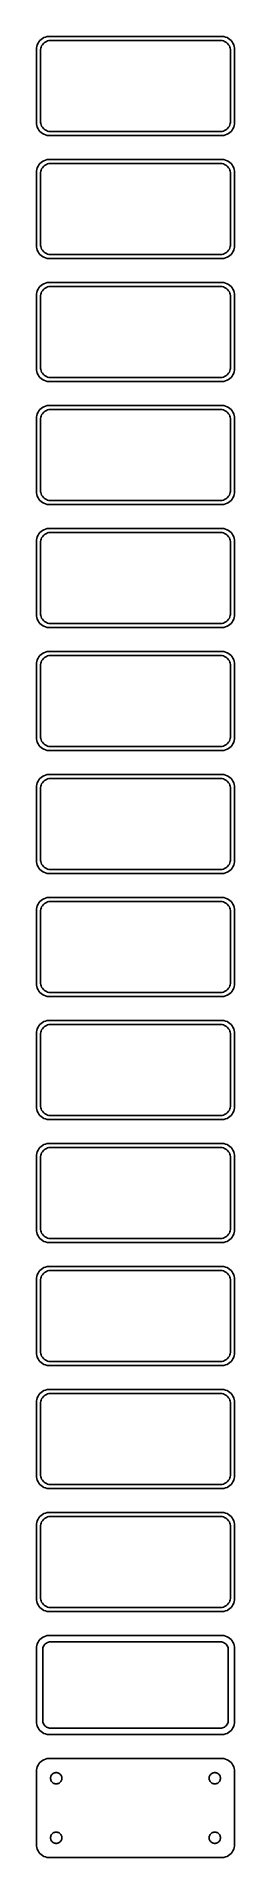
# Model space of a CAD drawing. Header units: metres. Extents: x -38 to 38, y 679 to 1367.
import ezdxf

# ---------------------------------------------------------------- set-up
doc = ezdxf.new("R2010")
doc.units = ezdxf.units.M

msp = doc.modelspace()

# ---------------------------------------------------------------- linework, layer by layer
for p, q in [((-37.3429, 1363.49), (-37.4606, 1362.88)), ((-37.1489, 1364.09), (-37.3429, 1363.49)), ((-36.8815, 1364.66), (-37.1489, 1364.09)), ((-36.5451, 1365.19), (-36.8815, 1364.66)), ((-36.1448, 1365.67), (-36.5451, 1365.19)), ((-35.6871, 1366.1), (-36.1448, 1365.67)), ((-35.8743, 1362.74), (-35.7191, 1363.22)), ((-35.7191, 1363.22), (-35.5052, 1363.68)), ((-35.1791, 1366.47), (-35.6871, 1366.1)), ((-35.5052, 1363.68), (-35.2361, 1364.1)), ((-35.2361, 1364.1), (-34.9159, 1364.49)), ((-34.6289, 1366.77), (-35.1791, 1366.47)), ((-34.9159, 1364.49), (-34.5497, 1364.83)), ((-34.0451, 1367.01), (-34.6289, 1366.77)), ((-34.5497, 1364.83), (-34.1433, 1365.13)), ((-34.1433, 1365.13), (-33.7031, 1365.37)), ((-33.4369, 1367.16), (-34.0451, 1367.01)), ((-33.7031, 1365.37), (-33.2361, 1365.55)), ((-32.8139, 1367.24), (-33.4369, 1367.16)), ((-33.2361, 1365.55), (-32.7495, 1365.68)), ((32.8139, 1367.24), (-32.8139, 1367.24)), ((-32.7495, 1365.68), (-32.2512, 1365.74)), ((-32.2512, 1365.74), (32.2512, 1365.74)), ((32.2512, 1365.74), (32.7495, 1365.68)), ((32.7495, 1365.68), (33.2361, 1365.55)), ((33.4369, 1367.16), (32.8139, 1367.24)), ((33.2361, 1365.55), (33.7031, 1365.37)), ((34.0451, 1367.01), (33.4369, 1367.16)), ((33.7031, 1365.37), (34.1433, 1365.13)), ((34.6289, 1366.77), (34.0451, 1367.01)), ((34.1433, 1365.13), (34.5497, 1364.83)), ((34.5497, 1364.83), (34.9159, 1364.49)), ((35.1791, 1366.47), (34.6289, 1366.77)), ((34.9159, 1364.49), (35.2361, 1364.1)), ((35.6871, 1366.1), (35.1791, 1366.47)), ((35.2361, 1364.1), (35.5052, 1363.68)), ((35.5052, 1363.68), (35.7191, 1363.22)), ((36.1448, 1365.67), (35.6871, 1366.1)), ((35.7191, 1363.22), (35.8743, 1362.74)), ((36.5451, 1365.19), (36.1448, 1365.67)), ((36.8815, 1364.66), (36.5451, 1365.19)), ((37.1489, 1364.09), (36.8815, 1364.66)), ((37.3429, 1363.49), (37.1489, 1364.09)), ((37.4606, 1362.88), (37.3429, 1363.49)), ((-37.4606, 1362.88), (-37.5, 1362.25)), ((-37.5, 1362.25), (-37.5, 1334.75)), ((-36, 1361.75), (-35.9685, 1362.25)), ((-36, 1335.25), (-36, 1361.75)), ((-35.9685, 1362.25), (-35.8743, 1362.74)), ((35.8743, 1362.74), (35.9685, 1362.25)), ((35.9685, 1362.25), (36, 1361.75)), ((36, 1361.75), (36, 1335.25)), ((37.5, 1362.25), (37.4606, 1362.88)), ((37.5, 1334.75), (37.5, 1362.25)), ((-37.5, 1334.75), (-37.4606, 1334.12)), ((-37.4606, 1334.12), (-37.3429, 1333.51)), ((-37.3429, 1333.51), (-37.1489, 1332.91)), ((-37.1489, 1332.91), (-36.8815, 1332.34)), ((-36.8815, 1332.34), (-36.5451, 1331.81)), ((-36.5451, 1331.81), (-36.1448, 1331.33)), ((-36.1448, 1331.33), (-35.6871, 1330.9)), ((-35.9685, 1334.75), (-36, 1335.25)), ((-35.8743, 1334.26), (-35.9685, 1334.75)), ((-35.7191, 1333.78), (-35.8743, 1334.26)), ((-35.5052, 1333.32), (-35.7191, 1333.78)), ((-35.6871, 1330.9), (-35.1791, 1330.53)), ((-35.2361, 1332.9), (-35.5052, 1333.32)), ((-34.9159, 1332.51), (-35.2361, 1332.9)), ((-35.1791, 1330.53), (-34.6289, 1330.23)), ((-34.5497, 1332.17), (-34.9159, 1332.51)), ((-34.6289, 1330.23), (-34.0451, 1329.99)), ((-34.1433, 1331.87), (-34.5497, 1332.17)), ((-33.7031, 1331.63), (-34.1433, 1331.87)), ((-34.0451, 1329.99), (-33.4369, 1329.84)), ((-33.2361, 1331.45), (-33.7031, 1331.63)), ((-33.4369, 1329.84), (-32.8139, 1329.76)), ((-32.7495, 1331.32), (-33.2361, 1331.45)), ((-32.8139, 1329.76), (32.8139, 1329.76)), ((-32.2512, 1331.26), (-32.7495, 1331.32)), ((32.2512, 1331.26), (-32.2512, 1331.26)), ((32.7495, 1331.32), (32.2512, 1331.26)), ((33.2361, 1331.45), (32.7495, 1331.32)), ((32.8139, 1329.76), (33.4369, 1329.84)), ((33.7031, 1331.63), (33.2361, 1331.45)), ((33.4369, 1329.84), (34.0451, 1329.99)), ((34.1433, 1331.87), (33.7031, 1331.63)), ((34.0451, 1329.99), (34.6289, 1330.23)), ((34.5497, 1332.17), (34.1433, 1331.87)), ((34.9159, 1332.51), (34.5497, 1332.17)), ((34.6289, 1330.23), (35.1791, 1330.53)), ((35.2361, 1332.9), (34.9159, 1332.51)), ((35.1791, 1330.53), (35.6871, 1330.9)), ((35.5052, 1333.32), (35.2361, 1332.9)), ((35.7191, 1333.78), (35.5052, 1333.32)), ((35.6871, 1330.9), (36.1448, 1331.33)), ((35.8743, 1334.26), (35.7191, 1333.78)), ((35.9685, 1334.75), (35.8743, 1334.26)), ((36, 1335.25), (35.9685, 1334.75)), ((36.1448, 1331.33), (36.5451, 1331.81)), ((36.5451, 1331.81), (36.8815, 1332.34)), ((36.8815, 1332.34), (37.1489, 1332.91)), ((37.1489, 1332.91), (37.3429, 1333.51)), ((37.3429, 1333.51), (37.4606, 1334.12)), ((37.4606, 1334.12), (37.5, 1334.75)), ((-37.4606, 1316.38), (-37.5, 1315.75)), ((-37.5, 1315.75), (-37.5, 1288.25)), ((-37.3429, 1316.99), (-37.4606, 1316.38)), ((-37.1489, 1317.59), (-37.3429, 1316.99)), ((-36.8815, 1318.16), (-37.1489, 1317.59)), ((-36.5451, 1318.69), (-36.8815, 1318.16)), ((-36.1448, 1319.17), (-36.5451, 1318.69)), ((-35.6871, 1319.6), (-36.1448, 1319.17)), ((-36, 1315.25), (-35.9685, 1315.75)), ((-36, 1288.75), (-36, 1315.25)), ((-35.9685, 1315.75), (-35.8743, 1316.24)), ((-35.8743, 1316.24), (-35.7191, 1316.72)), ((-35.7191, 1316.72), (-35.5052, 1317.18)), ((-35.1791, 1319.97), (-35.6871, 1319.6)), ((-35.5052, 1317.18), (-35.2361, 1317.6)), ((-35.2361, 1317.6), (-34.9159, 1317.99)), ((-34.6289, 1320.27), (-35.1791, 1319.97)), ((-34.9159, 1317.99), (-34.5497, 1318.33)), ((-34.0451, 1320.51), (-34.6289, 1320.27)), ((-34.5497, 1318.33), (-34.1433, 1318.63)), ((-34.1433, 1318.63), (-33.7031, 1318.87)), ((-33.4369, 1320.66), (-34.0451, 1320.51)), ((-33.7031, 1318.87), (-33.2361, 1319.05)), ((-32.8139, 1320.74), (-33.4369, 1320.66)), ((-33.2361, 1319.05), (-32.7495, 1319.18)), ((32.8139, 1320.74), (-32.8139, 1320.74)), ((-32.7495, 1319.18), (-32.2512, 1319.24)), ((-32.2512, 1319.24), (32.2512, 1319.24)), ((32.2512, 1319.24), (32.7495, 1319.18)), ((32.7495, 1319.18), (33.2361, 1319.05)), ((33.4369, 1320.66), (32.8139, 1320.74)), ((33.2361, 1319.05), (33.7031, 1318.87)), ((34.0451, 1320.51), (33.4369, 1320.66)), ((33.7031, 1318.87), (34.1433, 1318.63)), ((34.6289, 1320.27), (34.0451, 1320.51)), ((34.1433, 1318.63), (34.5497, 1318.33)), ((34.5497, 1318.33), (34.9159, 1317.99)), ((35.1791, 1319.97), (34.6289, 1320.27)), ((34.9159, 1317.99), (35.2361, 1317.6)), ((35.6871, 1319.6), (35.1791, 1319.97)), ((35.2361, 1317.6), (35.5052, 1317.18)), ((35.5052, 1317.18), (35.7191, 1316.72)), ((36.1448, 1319.17), (35.6871, 1319.6)), ((35.7191, 1316.72), (35.8743, 1316.24)), ((35.8743, 1316.24), (35.9685, 1315.75)), ((35.9685, 1315.75), (36, 1315.25)), ((36, 1315.25), (36, 1288.75)), ((36.5451, 1318.69), (36.1448, 1319.17)), ((36.8815, 1318.16), (36.5451, 1318.69)), ((37.1489, 1317.59), (36.8815, 1318.16)), ((37.3429, 1316.99), (37.1489, 1317.59)), ((37.4606, 1316.38), (37.3429, 1316.99)), ((37.5, 1315.75), (37.4606, 1316.38)), ((37.5, 1288.25), (37.5, 1315.75)), ((-37.5, 1288.25), (-37.4606, 1287.62)), ((-37.4606, 1287.62), (-37.3429, 1287.01)), ((-35.9685, 1288.25), (-36, 1288.75)), ((-35.8743, 1287.76), (-35.9685, 1288.25)), ((-35.7191, 1287.28), (-35.8743, 1287.76)), ((35.8743, 1287.76), (35.7191, 1287.28)), ((35.9685, 1288.25), (35.8743, 1287.76)), ((36, 1288.75), (35.9685, 1288.25)), ((37.3429, 1287.01), (37.4606, 1287.62)), ((37.4606, 1287.62), (37.5, 1288.25)), ((-37.3429, 1287.01), (-37.1489, 1286.41)), ((-37.1489, 1286.41), (-36.8815, 1285.84)), ((-36.8815, 1285.84), (-36.5451, 1285.31)), ((-36.5451, 1285.31), (-36.1448, 1284.83)), ((-36.1448, 1284.83), (-35.6871, 1284.4)), ((-35.5052, 1286.82), (-35.7191, 1287.28)), ((-35.6871, 1284.4), (-35.1791, 1284.03)), ((-35.2361, 1286.4), (-35.5052, 1286.82)), ((-34.9159, 1286.01), (-35.2361, 1286.4)), ((-35.1791, 1284.03), (-34.6289, 1283.73)), ((-34.5497, 1285.67), (-34.9159, 1286.01)), ((-34.6289, 1283.73), (-34.0451, 1283.49)), ((-34.1433, 1285.37), (-34.5497, 1285.67)), ((-33.7031, 1285.13), (-34.1433, 1285.37)), ((-34.0451, 1283.49), (-33.4369, 1283.34)), ((-33.2361, 1284.95), (-33.7031, 1285.13)), ((-33.4369, 1283.34), (-32.8139, 1283.26)), ((-32.7495, 1284.82), (-33.2361, 1284.95)), ((-32.8139, 1283.26), (32.8139, 1283.26)), ((-32.2512, 1284.76), (-32.7495, 1284.82)), ((32.2512, 1284.76), (-32.2512, 1284.76)), ((32.7495, 1284.82), (32.2512, 1284.76)), ((33.2361, 1284.95), (32.7495, 1284.82)), ((32.8139, 1283.26), (33.4369, 1283.34)), ((33.7031, 1285.13), (33.2361, 1284.95)), ((33.4369, 1283.34), (34.0451, 1283.49)), ((34.1433, 1285.37), (33.7031, 1285.13)), ((34.0451, 1283.49), (34.6289, 1283.73)), ((34.5497, 1285.67), (34.1433, 1285.37)), ((34.9159, 1286.01), (34.5497, 1285.67)), ((34.6289, 1283.73), (35.1791, 1284.03)), ((35.2361, 1286.4), (34.9159, 1286.01)), ((35.1791, 1284.03), (35.6871, 1284.4)), ((35.5052, 1286.82), (35.2361, 1286.4)), ((35.7191, 1287.28), (35.5052, 1286.82)), ((35.6871, 1284.4), (36.1448, 1284.83)), ((36.1448, 1284.83), (36.5451, 1285.31)), ((36.5451, 1285.31), (36.8815, 1285.84)), ((36.8815, 1285.84), (37.1489, 1286.41)), ((37.1489, 1286.41), (37.3429, 1287.01)), ((-34.6289, 1273.77), (-35.1791, 1273.47)), ((-34.0451, 1274.01), (-34.6289, 1273.77)), ((-33.4369, 1274.16), (-34.0451, 1274.01)), ((-32.8139, 1274.24), (-33.4369, 1274.16)), ((32.8139, 1274.24), (-32.8139, 1274.24)), ((33.4369, 1274.16), (32.8139, 1274.24)), ((34.0451, 1274.01), (33.4369, 1274.16)), ((34.6289, 1273.77), (34.0451, 1274.01)), ((35.1791, 1273.47), (34.6289, 1273.77)), ((-37.4606, 1269.88), (-37.5, 1269.25)), ((-37.5, 1269.25), (-37.5, 1241.75)), ((-37.3429, 1270.49), (-37.4606, 1269.88)), ((-37.1489, 1271.09), (-37.3429, 1270.49)), ((-36.8815, 1271.66), (-37.1489, 1271.09)), ((-36.5451, 1272.19), (-36.8815, 1271.66)), ((-36.1448, 1272.67), (-36.5451, 1272.19)), ((-35.6871, 1273.1), (-36.1448, 1272.67)), ((-36, 1268.75), (-35.9685, 1269.25)), ((-36, 1242.25), (-36, 1268.75)), ((-35.9685, 1269.25), (-35.8743, 1269.74)), ((-35.8743, 1269.74), (-35.7191, 1270.22)), ((-35.7191, 1270.22), (-35.5052, 1270.68)), ((-35.1791, 1273.47), (-35.6871, 1273.1)), ((-35.5052, 1270.68), (-35.2361, 1271.1)), ((-35.2361, 1271.1), (-34.9159, 1271.49)), ((-34.9159, 1271.49), (-34.5497, 1271.83)), ((-34.5497, 1271.83), (-34.1433, 1272.13)), ((-34.1433, 1272.13), (-33.7031, 1272.37)), ((-33.7031, 1272.37), (-33.2361, 1272.55)), ((-33.2361, 1272.55), (-32.7495, 1272.68)), ((-32.7495, 1272.68), (-32.2512, 1272.74)), ((-32.2512, 1272.74), (32.2512, 1272.74)), ((32.2512, 1272.74), (32.7495, 1272.68)), ((32.7495, 1272.68), (33.2361, 1272.55)), ((33.2361, 1272.55), (33.7031, 1272.37)), ((33.7031, 1272.37), (34.1433, 1272.13)), ((34.1433, 1272.13), (34.5497, 1271.83)), ((34.5497, 1271.83), (34.9159, 1271.49)), ((34.9159, 1271.49), (35.2361, 1271.1)), ((35.6871, 1273.1), (35.1791, 1273.47)), ((35.2361, 1271.1), (35.5052, 1270.68)), ((35.5052, 1270.68), (35.7191, 1270.22)), ((36.1448, 1272.67), (35.6871, 1273.1)), ((35.7191, 1270.22), (35.8743, 1269.74)), ((35.8743, 1269.74), (35.9685, 1269.25)), ((35.9685, 1269.25), (36, 1268.75)), ((36, 1268.75), (36, 1242.25)), ((36.5451, 1272.19), (36.1448, 1272.67)), ((36.8815, 1271.66), (36.5451, 1272.19)), ((37.1489, 1271.09), (36.8815, 1271.66)), ((37.3429, 1270.49), (37.1489, 1271.09)), ((37.4606, 1269.88), (37.3429, 1270.49)), ((37.5, 1269.25), (37.4606, 1269.88)), ((37.5, 1241.75), (37.5, 1269.25)), ((-37.5, 1241.75), (-37.4606, 1241.12)), ((-37.4606, 1241.12), (-37.3429, 1240.51)), ((-37.3429, 1240.51), (-37.1489, 1239.91)), ((-37.1489, 1239.91), (-36.8815, 1239.34)), ((-36.8815, 1239.34), (-36.5451, 1238.81)), ((-35.9685, 1241.75), (-36, 1242.25)), ((-35.8743, 1241.26), (-35.9685, 1241.75)), ((-35.7191, 1240.78), (-35.8743, 1241.26)), ((-35.5052, 1240.32), (-35.7191, 1240.78)), ((-35.2361, 1239.9), (-35.5052, 1240.32)), ((-34.9159, 1239.51), (-35.2361, 1239.9)), ((-34.5497, 1239.17), (-34.9159, 1239.51)), ((34.9159, 1239.51), (34.5497, 1239.17)), ((35.2361, 1239.9), (34.9159, 1239.51)), ((35.5052, 1240.32), (35.2361, 1239.9)), ((35.7191, 1240.78), (35.5052, 1240.32)), ((35.8743, 1241.26), (35.7191, 1240.78)), ((35.9685, 1241.75), (35.8743, 1241.26)), ((36, 1242.25), (35.9685, 1241.75)), ((36.5451, 1238.81), (36.8815, 1239.34)), ((36.8815, 1239.34), (37.1489, 1239.91)), ((37.1489, 1239.91), (37.3429, 1240.51)), ((37.3429, 1240.51), (37.4606, 1241.12)), ((37.4606, 1241.12), (37.5, 1241.75)), ((-36.5451, 1238.81), (-36.1448, 1238.33)), ((-36.1448, 1238.33), (-35.6871, 1237.9)), ((-35.6871, 1237.9), (-35.1791, 1237.53)), ((-35.1791, 1237.53), (-34.6289, 1237.23)), ((-34.6289, 1237.23), (-34.0451, 1236.99)), ((-34.1433, 1238.87), (-34.5497, 1239.17)), ((-33.7031, 1238.63), (-34.1433, 1238.87)), ((-34.0451, 1236.99), (-33.4369, 1236.84)), ((-33.2361, 1238.45), (-33.7031, 1238.63)), ((-33.4369, 1236.84), (-32.8139, 1236.76)), ((-32.7495, 1238.32), (-33.2361, 1238.45)), ((-32.8139, 1236.76), (32.8139, 1236.76)), ((-32.2512, 1238.26), (-32.7495, 1238.32)), ((32.2512, 1238.26), (-32.2512, 1238.26)), ((32.7495, 1238.32), (32.2512, 1238.26)), ((33.2361, 1238.45), (32.7495, 1238.32)), ((32.8139, 1236.76), (33.4369, 1236.84)), ((33.7031, 1238.63), (33.2361, 1238.45)), ((33.4369, 1236.84), (34.0451, 1236.99)), ((34.1433, 1238.87), (33.7031, 1238.63)), ((34.0451, 1236.99), (34.6289, 1237.23)), ((34.5497, 1239.17), (34.1433, 1238.87)), ((34.6289, 1237.23), (35.1791, 1237.53)), ((35.1791, 1237.53), (35.6871, 1237.9)), ((35.6871, 1237.9), (36.1448, 1238.33)), ((36.1448, 1238.33), (36.5451, 1238.81)), ((-36.5451, 1225.69), (-36.8815, 1225.16)), ((-36.1448, 1226.17), (-36.5451, 1225.69)), ((-35.6871, 1226.6), (-36.1448, 1226.17)), ((-35.1791, 1226.97), (-35.6871, 1226.6)), ((-34.6289, 1227.27), (-35.1791, 1226.97)), ((-34.0451, 1227.51), (-34.6289, 1227.27)), ((-34.5497, 1225.33), (-34.1433, 1225.63)), ((-34.1433, 1225.63), (-33.7031, 1225.87)), ((-33.4369, 1227.66), (-34.0451, 1227.51)), ((-33.7031, 1225.87), (-33.2361, 1226.05)), ((-32.8139, 1227.74), (-33.4369, 1227.66)), ((-33.2361, 1226.05), (-32.7495, 1226.18)), ((32.8139, 1227.74), (-32.8139, 1227.74)), ((-32.7495, 1226.18), (-32.2512, 1226.24)), ((-32.2512, 1226.24), (32.2512, 1226.24)), ((32.2512, 1226.24), (32.7495, 1226.18)), ((32.7495, 1226.18), (33.2361, 1226.05)), ((33.4369, 1227.66), (32.8139, 1227.74)), ((33.2361, 1226.05), (33.7031, 1225.87)), ((34.0451, 1227.51), (33.4369, 1227.66)), ((33.7031, 1225.87), (34.1433, 1225.63)), ((34.6289, 1227.27), (34.0451, 1227.51)), ((34.1433, 1225.63), (34.5497, 1225.33)), ((35.1791, 1226.97), (34.6289, 1227.27)), ((35.6871, 1226.6), (35.1791, 1226.97)), ((36.1448, 1226.17), (35.6871, 1226.6)), ((36.5451, 1225.69), (36.1448, 1226.17)), ((36.8815, 1225.16), (36.5451, 1225.69)), ((-37.4606, 1223.38), (-37.5, 1222.75)), ((-37.5, 1222.75), (-37.5, 1195.25)), ((-37.3429, 1223.99), (-37.4606, 1223.38)), ((-37.1489, 1224.59), (-37.3429, 1223.99)), ((-36.8815, 1225.16), (-37.1489, 1224.59)), ((-36, 1222.25), (-35.9685, 1222.75)), ((-36, 1195.75), (-36, 1222.25)), ((-35.9685, 1222.75), (-35.8743, 1223.24)), ((-35.8743, 1223.24), (-35.7191, 1223.72)), ((-35.7191, 1223.72), (-35.5052, 1224.18)), ((-35.5052, 1224.18), (-35.2361, 1224.6)), ((-35.2361, 1224.6), (-34.9159, 1224.99)), ((-34.9159, 1224.99), (-34.5497, 1225.33)), ((34.5497, 1225.33), (34.9159, 1224.99)), ((34.9159, 1224.99), (35.2361, 1224.6)), ((35.2361, 1224.6), (35.5052, 1224.18)), ((35.5052, 1224.18), (35.7191, 1223.72)), ((35.7191, 1223.72), (35.8743, 1223.24)), ((35.8743, 1223.24), (35.9685, 1222.75)), ((35.9685, 1222.75), (36, 1222.25)), ((36, 1222.25), (36, 1195.75)), ((37.1489, 1224.59), (36.8815, 1225.16)), ((37.3429, 1223.99), (37.1489, 1224.59)), ((37.4606, 1223.38), (37.3429, 1223.99)), ((37.5, 1222.75), (37.4606, 1223.38)), ((37.5, 1195.25), (37.5, 1222.75)), ((-37.5, 1195.25), (-37.4606, 1194.62)), ((-37.4606, 1194.62), (-37.3429, 1194.01)), ((-37.3429, 1194.01), (-37.1489, 1193.41)), ((-37.1489, 1193.41), (-36.8815, 1192.84)), ((-36.8815, 1192.84), (-36.5451, 1192.31)), ((-36.5451, 1192.31), (-36.1448, 1191.83)), ((-36.1448, 1191.83), (-35.6871, 1191.4)), ((-35.9685, 1195.25), (-36, 1195.75)), ((-35.8743, 1194.76), (-35.9685, 1195.25)), ((-35.7191, 1194.28), (-35.8743, 1194.76)), ((-35.5052, 1193.82), (-35.7191, 1194.28)), ((-35.6871, 1191.4), (-35.1791, 1191.03)), ((-35.2361, 1193.4), (-35.5052, 1193.82)), ((-34.9159, 1193.01), (-35.2361, 1193.4)), ((-34.5497, 1192.67), (-34.9159, 1193.01)), ((-34.1433, 1192.37), (-34.5497, 1192.67)), ((-33.7031, 1192.13), (-34.1433, 1192.37)), ((-33.2361, 1191.95), (-33.7031, 1192.13)), ((-32.7495, 1191.82), (-33.2361, 1191.95)), ((-32.2512, 1191.76), (-32.7495, 1191.82)), ((32.2512, 1191.76), (-32.2512, 1191.76)), ((32.7495, 1191.82), (32.2512, 1191.76)), ((33.2361, 1191.95), (32.7495, 1191.82)), ((33.7031, 1192.13), (33.2361, 1191.95)), ((34.1433, 1192.37), (33.7031, 1192.13)), ((34.5497, 1192.67), (34.1433, 1192.37)), ((34.9159, 1193.01), (34.5497, 1192.67)), ((35.2361, 1193.4), (34.9159, 1193.01)), ((35.1791, 1191.03), (35.6871, 1191.4)), ((35.5052, 1193.82), (35.2361, 1193.4)), ((35.7191, 1194.28), (35.5052, 1193.82)), ((35.6871, 1191.4), (36.1448, 1191.83)), ((35.8743, 1194.76), (35.7191, 1194.28)), ((35.9685, 1195.25), (35.8743, 1194.76)), ((36, 1195.75), (35.9685, 1195.25)), ((36.1448, 1191.83), (36.5451, 1192.31)), ((36.5451, 1192.31), (36.8815, 1192.84)), ((36.8815, 1192.84), (37.1489, 1193.41)), ((37.1489, 1193.41), (37.3429, 1194.01)), ((37.3429, 1194.01), (37.4606, 1194.62)), ((37.4606, 1194.62), (37.5, 1195.25)), ((-35.1791, 1191.03), (-34.6289, 1190.73)), ((-34.6289, 1190.73), (-34.0451, 1190.49)), ((-34.0451, 1190.49), (-33.4369, 1190.34)), ((-33.4369, 1190.34), (-32.8139, 1190.26)), ((-32.8139, 1190.26), (32.8139, 1190.26)), ((32.8139, 1190.26), (33.4369, 1190.34)), ((33.4369, 1190.34), (34.0451, 1190.49)), ((34.0451, 1190.49), (34.6289, 1190.73)), ((34.6289, 1190.73), (35.1791, 1191.03)), ((-37.3429, 1177.49), (-37.4606, 1176.88)), ((-37.1489, 1178.09), (-37.3429, 1177.49)), ((-36.8815, 1178.66), (-37.1489, 1178.09)), ((-36.5451, 1179.19), (-36.8815, 1178.66)), ((-36.1448, 1179.67), (-36.5451, 1179.19)), ((-35.6871, 1180.1), (-36.1448, 1179.67)), ((-35.7191, 1177.22), (-35.5052, 1177.68)), ((-35.1791, 1180.47), (-35.6871, 1180.1)), ((-35.5052, 1177.68), (-35.2361, 1178.1)), ((-35.2361, 1178.1), (-34.9159, 1178.49)), ((-34.6289, 1180.77), (-35.1791, 1180.47)), ((-34.9159, 1178.49), (-34.5497, 1178.83)), ((-34.0451, 1181.01), (-34.6289, 1180.77)), ((-34.5497, 1178.83), (-34.1433, 1179.13)), ((-34.1433, 1179.13), (-33.7031, 1179.37)), ((-33.4369, 1181.16), (-34.0451, 1181.01)), ((-33.7031, 1179.37), (-33.2361, 1179.55)), ((-32.8139, 1181.24), (-33.4369, 1181.16)), ((-33.2361, 1179.55), (-32.7495, 1179.68)), ((32.8139, 1181.24), (-32.8139, 1181.24)), ((-32.7495, 1179.68), (-32.2512, 1179.74)), ((-32.2512, 1179.74), (32.2512, 1179.74)), ((32.2512, 1179.74), (32.7495, 1179.68)), ((32.7495, 1179.68), (33.2361, 1179.55)), ((33.4369, 1181.16), (32.8139, 1181.24)), ((33.2361, 1179.55), (33.7031, 1179.37)), ((34.0451, 1181.01), (33.4369, 1181.16)), ((33.7031, 1179.37), (34.1433, 1179.13)), ((34.6289, 1180.77), (34.0451, 1181.01)), ((34.1433, 1179.13), (34.5497, 1178.83)), ((34.5497, 1178.83), (34.9159, 1178.49)), ((35.1791, 1180.47), (34.6289, 1180.77)), ((34.9159, 1178.49), (35.2361, 1178.1)), ((35.6871, 1180.1), (35.1791, 1180.47)), ((35.2361, 1178.1), (35.5052, 1177.68)), ((35.5052, 1177.68), (35.7191, 1177.22)), ((36.1448, 1179.67), (35.6871, 1180.1)), ((36.5451, 1179.19), (36.1448, 1179.67)), ((36.8815, 1178.66), (36.5451, 1179.19)), ((37.1489, 1178.09), (36.8815, 1178.66)), ((37.3429, 1177.49), (37.1489, 1178.09)), ((37.4606, 1176.88), (37.3429, 1177.49)), ((-37.4606, 1176.88), (-37.5, 1176.25)), ((-37.5, 1176.25), (-37.5, 1148.75)), ((-36, 1175.75), (-35.9685, 1176.25)), ((-36, 1149.25), (-36, 1175.75)), ((-35.9685, 1176.25), (-35.8743, 1176.74)), ((-35.8743, 1176.74), (-35.7191, 1177.22)), ((35.7191, 1177.22), (35.8743, 1176.74)), ((35.8743, 1176.74), (35.9685, 1176.25)), ((35.9685, 1176.25), (36, 1175.75)), ((36, 1175.75), (36, 1149.25)), ((37.5, 1176.25), (37.4606, 1176.88)), ((37.5, 1148.75), (37.5, 1176.25)), ((-37.5, 1148.75), (-37.4606, 1148.12)), ((-37.4606, 1148.12), (-37.3429, 1147.51)), ((-37.3429, 1147.51), (-37.1489, 1146.91)), ((-37.1489, 1146.91), (-36.8815, 1146.34)), ((-36.8815, 1146.34), (-36.5451, 1145.81)), ((-36.5451, 1145.81), (-36.1448, 1145.33)), ((-36.1448, 1145.33), (-35.6871, 1144.9)), ((-35.9685, 1148.75), (-36, 1149.25)), ((-35.8743, 1148.26), (-35.9685, 1148.75)), ((-35.7191, 1147.78), (-35.8743, 1148.26)), ((-35.5052, 1147.32), (-35.7191, 1147.78)), ((-35.6871, 1144.9), (-35.1791, 1144.53)), ((-35.2361, 1146.9), (-35.5052, 1147.32)), ((-34.9159, 1146.51), (-35.2361, 1146.9)), ((-35.1791, 1144.53), (-34.6289, 1144.23)), ((-34.5497, 1146.17), (-34.9159, 1146.51)), ((-34.6289, 1144.23), (-34.0451, 1143.99)), ((-34.1433, 1145.87), (-34.5497, 1146.17)), ((-33.7031, 1145.63), (-34.1433, 1145.87)), ((-34.0451, 1143.99), (-33.4369, 1143.84)), ((-33.2361, 1145.45), (-33.7031, 1145.63)), ((-33.4369, 1143.84), (-32.8139, 1143.76)), ((-32.7495, 1145.32), (-33.2361, 1145.45)), ((-32.8139, 1143.76), (32.8139, 1143.76)), ((-32.2512, 1145.26), (-32.7495, 1145.32)), ((32.2512, 1145.26), (-32.2512, 1145.26)), ((32.7495, 1145.32), (32.2512, 1145.26)), ((33.2361, 1145.45), (32.7495, 1145.32)), ((32.8139, 1143.76), (33.4369, 1143.84)), ((33.7031, 1145.63), (33.2361, 1145.45)), ((33.4369, 1143.84), (34.0451, 1143.99)), ((34.1433, 1145.87), (33.7031, 1145.63)), ((34.0451, 1143.99), (34.6289, 1144.23)), ((34.5497, 1146.17), (34.1433, 1145.87)), ((34.9159, 1146.51), (34.5497, 1146.17)), ((34.6289, 1144.23), (35.1791, 1144.53)), ((35.2361, 1146.9), (34.9159, 1146.51)), ((35.1791, 1144.53), (35.6871, 1144.9)), ((35.5052, 1147.32), (35.2361, 1146.9)), ((35.7191, 1147.78), (35.5052, 1147.32)), ((35.6871, 1144.9), (36.1448, 1145.33)), ((35.8743, 1148.26), (35.7191, 1147.78)), ((35.9685, 1148.75), (35.8743, 1148.26)), ((36, 1149.25), (35.9685, 1148.75)), ((36.1448, 1145.33), (36.5451, 1145.81)), ((36.5451, 1145.81), (36.8815, 1146.34)), ((36.8815, 1146.34), (37.1489, 1146.91)), ((37.1489, 1146.91), (37.3429, 1147.51)), ((37.3429, 1147.51), (37.4606, 1148.12)), ((37.4606, 1148.12), (37.5, 1148.75)), ((-37.4606, 1130.38), (-37.5, 1129.75)), ((-37.5, 1129.75), (-37.5, 1102.25)), ((-37.3429, 1130.99), (-37.4606, 1130.38)), ((-37.1489, 1131.59), (-37.3429, 1130.99)), ((-36.8815, 1132.16), (-37.1489, 1131.59)), ((-36.5451, 1132.69), (-36.8815, 1132.16)), ((-36.1448, 1133.17), (-36.5451, 1132.69)), ((-35.6871, 1133.6), (-36.1448, 1133.17)), ((-36, 1129.25), (-35.9685, 1129.75)), ((-36, 1102.75), (-36, 1129.25)), ((-35.9685, 1129.75), (-35.8743, 1130.24)), ((-35.8743, 1130.24), (-35.7191, 1130.72)), ((-35.7191, 1130.72), (-35.5052, 1131.18)), ((-35.1791, 1133.97), (-35.6871, 1133.6)), ((-35.5052, 1131.18), (-35.2361, 1131.6)), ((-35.2361, 1131.6), (-34.9159, 1131.99)), ((-34.6289, 1134.27), (-35.1791, 1133.97)), ((-34.9159, 1131.99), (-34.5497, 1132.33)), ((-34.0451, 1134.51), (-34.6289, 1134.27)), ((-34.5497, 1132.33), (-34.1433, 1132.63)), ((-34.1433, 1132.63), (-33.7031, 1132.87)), ((-33.4369, 1134.66), (-34.0451, 1134.51)), ((-33.7031, 1132.87), (-33.2361, 1133.05)), ((-32.8139, 1134.74), (-33.4369, 1134.66)), ((-33.2361, 1133.05), (-32.7495, 1133.18)), ((32.8139, 1134.74), (-32.8139, 1134.74)), ((-32.7495, 1133.18), (-32.2512, 1133.24)), ((-32.2512, 1133.24), (32.2512, 1133.24)), ((32.2512, 1133.24), (32.7495, 1133.18)), ((32.7495, 1133.18), (33.2361, 1133.05)), ((33.4369, 1134.66), (32.8139, 1134.74)), ((33.2361, 1133.05), (33.7031, 1132.87)), ((34.0451, 1134.51), (33.4369, 1134.66)), ((33.7031, 1132.87), (34.1433, 1132.63)), ((34.6289, 1134.27), (34.0451, 1134.51)), ((34.1433, 1132.63), (34.5497, 1132.33)), ((34.5497, 1132.33), (34.9159, 1131.99)), ((35.1791, 1133.97), (34.6289, 1134.27)), ((34.9159, 1131.99), (35.2361, 1131.6)), ((35.6871, 1133.6), (35.1791, 1133.97)), ((35.2361, 1131.6), (35.5052, 1131.18)), ((35.5052, 1131.18), (35.7191, 1130.72)), ((36.1448, 1133.17), (35.6871, 1133.6)), ((35.7191, 1130.72), (35.8743, 1130.24)), ((35.8743, 1130.24), (35.9685, 1129.75)), ((35.9685, 1129.75), (36, 1129.25)), ((36, 1129.25), (36, 1102.75)), ((36.5451, 1132.69), (36.1448, 1133.17)), ((36.8815, 1132.16), (36.5451, 1132.69)), ((37.1489, 1131.59), (36.8815, 1132.16)), ((37.3429, 1130.99), (37.1489, 1131.59)), ((37.4606, 1130.38), (37.3429, 1130.99)), ((37.5, 1129.75), (37.4606, 1130.38)), ((37.5, 1102.25), (37.5, 1129.75)), ((-37.5, 1102.25), (-37.4606, 1101.62)), ((-37.4606, 1101.62), (-37.3429, 1101.01)), ((-35.9685, 1102.25), (-36, 1102.75)), ((-35.8743, 1101.76), (-35.9685, 1102.25)), ((-35.7191, 1101.28), (-35.8743, 1101.76)), ((35.8743, 1101.76), (35.7191, 1101.28)), ((35.9685, 1102.25), (35.8743, 1101.76)), ((36, 1102.75), (35.9685, 1102.25)), ((37.3429, 1101.01), (37.4606, 1101.62)), ((37.4606, 1101.62), (37.5, 1102.25)), ((-37.3429, 1101.01), (-37.1489, 1100.41)), ((-37.1489, 1100.41), (-36.8815, 1099.84)), ((-36.8815, 1099.84), (-36.5451, 1099.31)), ((-36.5451, 1099.31), (-36.1448, 1098.83)), ((-36.1448, 1098.83), (-35.6871, 1098.4)), ((-35.5052, 1100.82), (-35.7191, 1101.28)), ((-35.6871, 1098.4), (-35.1791, 1098.03)), ((-35.2361, 1100.4), (-35.5052, 1100.82)), ((-34.9159, 1100.01), (-35.2361, 1100.4)), ((-35.1791, 1098.03), (-34.6289, 1097.73)), ((-34.5497, 1099.67), (-34.9159, 1100.01)), ((-34.6289, 1097.73), (-34.0451, 1097.49)), ((-34.1433, 1099.37), (-34.5497, 1099.67)), ((-33.7031, 1099.13), (-34.1433, 1099.37)), ((-34.0451, 1097.49), (-33.4369, 1097.34)), ((-33.2361, 1098.95), (-33.7031, 1099.13)), ((-33.4369, 1097.34), (-32.8139, 1097.26)), ((-32.7495, 1098.82), (-33.2361, 1098.95)), ((-32.8139, 1097.26), (32.8139, 1097.26)), ((-32.2512, 1098.76), (-32.7495, 1098.82)), ((32.2512, 1098.76), (-32.2512, 1098.76)), ((32.7495, 1098.82), (32.2512, 1098.76)), ((33.2361, 1098.95), (32.7495, 1098.82)), ((32.8139, 1097.26), (33.4369, 1097.34)), ((33.7031, 1099.13), (33.2361, 1098.95)), ((33.4369, 1097.34), (34.0451, 1097.49)), ((34.1433, 1099.37), (33.7031, 1099.13)), ((34.0451, 1097.49), (34.6289, 1097.73)), ((34.5497, 1099.67), (34.1433, 1099.37)), ((34.9159, 1100.01), (34.5497, 1099.67)), ((34.6289, 1097.73), (35.1791, 1098.03)), ((35.2361, 1100.4), (34.9159, 1100.01)), ((35.1791, 1098.03), (35.6871, 1098.4)), ((35.5052, 1100.82), (35.2361, 1100.4)), ((35.7191, 1101.28), (35.5052, 1100.82)), ((35.6871, 1098.4), (36.1448, 1098.83)), ((36.1448, 1098.83), (36.5451, 1099.31)), ((36.5451, 1099.31), (36.8815, 1099.84)), ((36.8815, 1099.84), (37.1489, 1100.41)), ((37.1489, 1100.41), (37.3429, 1101.01)), ((-34.0451, 1088.01), (-34.6289, 1087.77)), ((-33.4369, 1088.16), (-34.0451, 1088.01)), ((-32.8139, 1088.24), (-33.4369, 1088.16)), ((32.8139, 1088.24), (-32.8139, 1088.24)), ((33.4369, 1088.16), (32.8139, 1088.24)), ((34.0451, 1088.01), (33.4369, 1088.16)), ((34.6289, 1087.77), (34.0451, 1088.01)), ((-37.4606, 1083.88), (-37.5, 1083.25)), ((-37.5, 1083.25), (-37.5, 1055.75)), ((-37.3429, 1084.49), (-37.4606, 1083.88)), ((-37.1489, 1085.09), (-37.3429, 1084.49)), ((-36.8815, 1085.66), (-37.1489, 1085.09)), ((-36.5451, 1086.19), (-36.8815, 1085.66)), ((-36.1448, 1086.67), (-36.5451, 1086.19)), ((-35.6871, 1087.1), (-36.1448, 1086.67)), ((-36, 1082.75), (-35.9685, 1083.25)), ((-36, 1056.25), (-36, 1082.75)), ((-35.9685, 1083.25), (-35.8743, 1083.74)), ((-35.8743, 1083.74), (-35.7191, 1084.22)), ((-35.7191, 1084.22), (-35.5052, 1084.68)), ((-35.1791, 1087.47), (-35.6871, 1087.1)), ((-35.5052, 1084.68), (-35.2361, 1085.1)), ((-35.2361, 1085.1), (-34.9159, 1085.49)), ((-34.6289, 1087.77), (-35.1791, 1087.47)), ((-34.9159, 1085.49), (-34.5497, 1085.83)), ((-34.5497, 1085.83), (-34.1433, 1086.13)), ((-34.1433, 1086.13), (-33.7031, 1086.37)), ((-33.7031, 1086.37), (-33.2361, 1086.55)), ((-33.2361, 1086.55), (-32.7495, 1086.68)), ((-32.7495, 1086.68), (-32.2512, 1086.74)), ((-32.2512, 1086.74), (32.2512, 1086.74)), ((32.2512, 1086.74), (32.7495, 1086.68)), ((32.7495, 1086.68), (33.2361, 1086.55)), ((33.2361, 1086.55), (33.7031, 1086.37)), ((33.7031, 1086.37), (34.1433, 1086.13)), ((34.1433, 1086.13), (34.5497, 1085.83)), ((34.5497, 1085.83), (34.9159, 1085.49)), ((35.1791, 1087.47), (34.6289, 1087.77)), ((34.9159, 1085.49), (35.2361, 1085.1)), ((35.6871, 1087.1), (35.1791, 1087.47)), ((35.2361, 1085.1), (35.5052, 1084.68)), ((35.5052, 1084.68), (35.7191, 1084.22)), ((36.1448, 1086.67), (35.6871, 1087.1)), ((35.7191, 1084.22), (35.8743, 1083.74)), ((35.8743, 1083.74), (35.9685, 1083.25)), ((35.9685, 1083.25), (36, 1082.75)), ((36, 1082.75), (36, 1056.25)), ((36.5451, 1086.19), (36.1448, 1086.67)), ((36.8815, 1085.66), (36.5451, 1086.19)), ((37.1489, 1085.09), (36.8815, 1085.66)), ((37.3429, 1084.49), (37.1489, 1085.09)), ((37.4606, 1083.88), (37.3429, 1084.49)), ((37.5, 1083.25), (37.4606, 1083.88)), ((37.5, 1055.75), (37.5, 1083.25)), ((-37.5, 1055.75), (-37.4606, 1055.12)), ((-37.4606, 1055.12), (-37.3429, 1054.51)), ((-37.3429, 1054.51), (-37.1489, 1053.91)), ((-37.1489, 1053.91), (-36.8815, 1053.34)), ((-35.9685, 1055.75), (-36, 1056.25)), ((-35.8743, 1055.26), (-35.9685, 1055.75)), ((-35.7191, 1054.78), (-35.8743, 1055.26)), ((-35.5052, 1054.32), (-35.7191, 1054.78)), ((-35.2361, 1053.9), (-35.5052, 1054.32)), ((-34.9159, 1053.51), (-35.2361, 1053.9)), ((-34.5497, 1053.17), (-34.9159, 1053.51)), ((34.9159, 1053.51), (34.5497, 1053.17)), ((35.2361, 1053.9), (34.9159, 1053.51)), ((35.5052, 1054.32), (35.2361, 1053.9)), ((35.7191, 1054.78), (35.5052, 1054.32)), ((35.8743, 1055.26), (35.7191, 1054.78)), ((35.9685, 1055.75), (35.8743, 1055.26)), ((36, 1056.25), (35.9685, 1055.75)), ((36.8815, 1053.34), (37.1489, 1053.91)), ((37.1489, 1053.91), (37.3429, 1054.51)), ((37.3429, 1054.51), (37.4606, 1055.12)), ((37.4606, 1055.12), (37.5, 1055.75)), ((-36.8815, 1053.34), (-36.5451, 1052.81)), ((-36.5451, 1052.81), (-36.1448, 1052.33)), ((-36.1448, 1052.33), (-35.6871, 1051.9)), ((-35.6871, 1051.9), (-35.1791, 1051.53)), ((-35.1791, 1051.53), (-34.6289, 1051.23)), ((-34.6289, 1051.23), (-34.0451, 1050.99)), ((-34.1433, 1052.87), (-34.5497, 1053.17)), ((-33.7031, 1052.63), (-34.1433, 1052.87)), ((-34.0451, 1050.99), (-33.4369, 1050.84)), ((-33.2361, 1052.45), (-33.7031, 1052.63)), ((-33.4369, 1050.84), (-32.8139, 1050.76)), ((-32.7495, 1052.32), (-33.2361, 1052.45)), ((-32.8139, 1050.76), (32.8139, 1050.76)), ((-32.2512, 1052.26), (-32.7495, 1052.32)), ((32.2512, 1052.26), (-32.2512, 1052.26)), ((32.7495, 1052.32), (32.2512, 1052.26)), ((33.2361, 1052.45), (32.7495, 1052.32)), ((32.8139, 1050.76), (33.4369, 1050.84)), ((33.7031, 1052.63), (33.2361, 1052.45)), ((33.4369, 1050.84), (34.0451, 1050.99)), ((34.1433, 1052.87), (33.7031, 1052.63)), ((34.0451, 1050.99), (34.6289, 1051.23)), ((34.5497, 1053.17), (34.1433, 1052.87)), ((34.6289, 1051.23), (35.1791, 1051.53)), ((35.1791, 1051.53), (35.6871, 1051.9)), ((35.6871, 1051.9), (36.1448, 1052.33)), ((36.1448, 1052.33), (36.5451, 1052.81)), ((36.5451, 1052.81), (36.8815, 1053.34)), ((-36.5451, 1039.69), (-36.8815, 1039.16)), ((-36.1448, 1040.17), (-36.5451, 1039.69)), ((-35.6871, 1040.6), (-36.1448, 1040.17)), ((-35.1791, 1040.97), (-35.6871, 1040.6)), ((-34.6289, 1041.27), (-35.1791, 1040.97)), ((-34.0451, 1041.51), (-34.6289, 1041.27)), ((-34.5497, 1039.33), (-34.1433, 1039.63)), ((-34.1433, 1039.63), (-33.7031, 1039.87)), ((-33.4369, 1041.66), (-34.0451, 1041.51)), ((-33.7031, 1039.87), (-33.2361, 1040.05)), ((-32.8139, 1041.74), (-33.4369, 1041.66)), ((-33.2361, 1040.05), (-32.7495, 1040.18)), ((32.8139, 1041.74), (-32.8139, 1041.74)), ((-32.7495, 1040.18), (-32.2512, 1040.24)), ((-32.2512, 1040.24), (32.2512, 1040.24)), ((32.2512, 1040.24), (32.7495, 1040.18)), ((32.7495, 1040.18), (33.2361, 1040.05)), ((33.4369, 1041.66), (32.8139, 1041.74)), ((33.2361, 1040.05), (33.7031, 1039.87)), ((34.0451, 1041.51), (33.4369, 1041.66)), ((33.7031, 1039.87), (34.1433, 1039.63)), ((34.6289, 1041.27), (34.0451, 1041.51)), ((34.1433, 1039.63), (34.5497, 1039.33)), ((35.1791, 1040.97), (34.6289, 1041.27)), ((35.6871, 1040.6), (35.1791, 1040.97)), ((36.1448, 1040.17), (35.6871, 1040.6)), ((36.5451, 1039.69), (36.1448, 1040.17)), ((36.8815, 1039.16), (36.5451, 1039.69)), ((-37.4606, 1037.38), (-37.5, 1036.75)), ((-37.5, 1036.75), (-37.5, 1009.25)), ((-37.3429, 1037.99), (-37.4606, 1037.38)), ((-37.1489, 1038.59), (-37.3429, 1037.99)), ((-36.8815, 1039.16), (-37.1489, 1038.59)), ((-36, 1036.25), (-35.9685, 1036.75)), ((-36, 1009.75), (-36, 1036.25)), ((-35.9685, 1036.75), (-35.8743, 1037.24)), ((-35.8743, 1037.24), (-35.7191, 1037.72)), ((-35.7191, 1037.72), (-35.5052, 1038.18)), ((-35.5052, 1038.18), (-35.2361, 1038.6)), ((-35.2361, 1038.6), (-34.9159, 1038.99)), ((-34.9159, 1038.99), (-34.5497, 1039.33)), ((34.5497, 1039.33), (34.9159, 1038.99)), ((34.9159, 1038.99), (35.2361, 1038.6)), ((35.2361, 1038.6), (35.5052, 1038.18)), ((35.5052, 1038.18), (35.7191, 1037.72)), ((35.7191, 1037.72), (35.8743, 1037.24)), ((35.8743, 1037.24), (35.9685, 1036.75)), ((35.9685, 1036.75), (36, 1036.25)), ((36, 1036.25), (36, 1009.75)), ((37.1489, 1038.59), (36.8815, 1039.16)), ((37.3429, 1037.99), (37.1489, 1038.59)), ((37.4606, 1037.38), (37.3429, 1037.99)), ((37.5, 1036.75), (37.4606, 1037.38)), ((37.5, 1009.25), (37.5, 1036.75)), ((-37.5, 1009.25), (-37.4606, 1008.62)), ((-37.4606, 1008.62), (-37.3429, 1008.01)), ((-37.3429, 1008.01), (-37.1489, 1007.41)), ((-37.1489, 1007.41), (-36.8815, 1006.84)), ((-36.8815, 1006.84), (-36.5451, 1006.31)), ((-36.5451, 1006.31), (-36.1448, 1005.83)), ((-36.1448, 1005.83), (-35.6871, 1005.4)), ((-35.9685, 1009.25), (-36, 1009.75)), ((-35.8743, 1008.76), (-35.9685, 1009.25)), ((-35.7191, 1008.28), (-35.8743, 1008.76)), ((-35.5052, 1007.82), (-35.7191, 1008.28)), ((-35.6871, 1005.4), (-35.1791, 1005.03)), ((-35.2361, 1007.4), (-35.5052, 1007.82)), ((-34.9159, 1007.01), (-35.2361, 1007.4)), ((-34.5497, 1006.67), (-34.9159, 1007.01)), ((-34.1433, 1006.37), (-34.5497, 1006.67)), ((-33.7031, 1006.13), (-34.1433, 1006.37)), ((-33.2361, 1005.95), (-33.7031, 1006.13)), ((-32.7495, 1005.82), (-33.2361, 1005.95)), ((-32.2512, 1005.76), (-32.7495, 1005.82)), ((32.2512, 1005.76), (-32.2512, 1005.76)), ((32.7495, 1005.82), (32.2512, 1005.76)), ((33.2361, 1005.95), (32.7495, 1005.82)), ((33.7031, 1006.13), (33.2361, 1005.95)), ((34.1433, 1006.37), (33.7031, 1006.13)), ((34.5497, 1006.67), (34.1433, 1006.37)), ((34.9159, 1007.01), (34.5497, 1006.67)), ((35.2361, 1007.4), (34.9159, 1007.01)), ((35.1791, 1005.03), (35.6871, 1005.4)), ((35.5052, 1007.82), (35.2361, 1007.4)), ((35.7191, 1008.28), (35.5052, 1007.82)), ((35.6871, 1005.4), (36.1448, 1005.83)), ((35.8743, 1008.76), (35.7191, 1008.28)), ((35.9685, 1009.25), (35.8743, 1008.76)), ((36, 1009.75), (35.9685, 1009.25)), ((36.1448, 1005.83), (36.5451, 1006.31)), ((36.5451, 1006.31), (36.8815, 1006.84)), ((36.8815, 1006.84), (37.1489, 1007.41)), ((37.1489, 1007.41), (37.3429, 1008.01)), ((37.3429, 1008.01), (37.4606, 1008.62)), ((37.4606, 1008.62), (37.5, 1009.25)), ((-35.1791, 1005.03), (-34.6289, 1004.73)), ((-34.6289, 1004.73), (-34.0451, 1004.49)), ((-34.0451, 1004.49), (-33.4369, 1004.34)), ((-33.4369, 1004.34), (-32.8139, 1004.26)), ((-32.8139, 1004.26), (32.8139, 1004.26)), ((32.8139, 1004.26), (33.4369, 1004.34)), ((33.4369, 1004.34), (34.0451, 1004.49)), ((34.0451, 1004.49), (34.6289, 1004.73)), ((34.6289, 1004.73), (35.1791, 1005.03)), ((-37.3429, 991.493), (-37.4606, 990.877)), ((-37.1489, 992.091), (-37.3429, 991.493)), ((-36.8815, 992.659), (-37.1489, 992.091)), ((-36.5451, 993.189), (-36.8815, 992.659)), ((-36.1448, 993.673), (-36.5451, 993.189)), ((-35.6871, 994.103), (-36.1448, 993.673)), ((-35.7191, 991.222), (-35.5052, 991.677)), ((-35.1791, 994.472), (-35.6871, 994.103)), ((-35.5052, 991.677), (-35.2361, 992.101)), ((-35.2361, 992.101), (-34.9159, 992.488)), ((-34.6289, 994.774), (-35.1791, 994.472)), ((-34.9159, 992.488), (-34.5497, 992.832)), ((-34.0451, 995.005), (-34.6289, 994.774)), ((-34.5497, 992.832), (-34.1433, 993.127)), ((-34.1433, 993.127), (-33.7031, 993.369)), ((-33.4369, 995.161), (-34.0451, 995.005)), ((-33.7031, 993.369), (-33.2361, 993.554)), ((-32.8139, 995.24), (-33.4369, 995.161)), ((-33.2361, 993.554), (-32.7495, 993.679)), ((32.8139, 995.24), (-32.8139, 995.24)), ((-32.7495, 993.679), (-32.2512, 993.742)), ((-32.2512, 993.742), (32.2512, 993.742)), ((32.2512, 993.742), (32.7495, 993.679)), ((32.7495, 993.679), (33.2361, 993.554)), ((33.4369, 995.161), (32.8139, 995.24)), ((33.2361, 993.554), (33.7031, 993.369)), ((34.0451, 995.005), (33.4369, 995.161)), ((33.7031, 993.369), (34.1433, 993.127)), ((34.6289, 994.774), (34.0451, 995.005)), ((34.1433, 993.127), (34.5497, 992.832)), ((34.5497, 992.832), (34.9159, 992.488)), ((35.1791, 994.472), (34.6289, 994.774)), ((34.9159, 992.488), (35.2361, 992.101)), ((35.6871, 994.103), (35.1791, 994.472)), ((35.2361, 992.101), (35.5052, 991.677)), ((35.5052, 991.677), (35.7191, 991.222)), ((36.1448, 993.673), (35.6871, 994.103)), ((36.5451, 993.189), (36.1448, 993.673)), ((36.8815, 992.659), (36.5451, 993.189)), ((37.1489, 992.091), (36.8815, 992.659)), ((37.3429, 991.493), (37.1489, 992.091)), ((37.4606, 990.877), (37.3429, 991.493)), ((-37.4606, 990.877), (-37.5, 990.25)), ((-37.5, 990.25), (-37.5, 962.75)), ((-36, 989.75), (-35.9685, 990.251)), ((-36, 963.25), (-36, 989.75)), ((-35.9685, 990.251), (-35.8743, 990.745)), ((-35.8743, 990.745), (-35.7191, 991.222)), ((35.7191, 991.222), (35.8743, 990.745)), ((35.8743, 990.745), (35.9685, 990.251)), ((35.9685, 990.251), (36, 989.75)), ((36, 989.75), (36, 963.25)), ((37.5, 990.25), (37.4606, 990.877)), ((37.5, 962.75), (37.5, 990.25)), ((-37.5, 962.75), (-37.4606, 962.123)), ((-37.4606, 962.123), (-37.3429, 961.507)), ((-37.3429, 961.507), (-37.1489, 960.909)), ((-37.1489, 960.909), (-36.8815, 960.341)), ((-36.8815, 960.341), (-36.5451, 959.811)), ((-36.5451, 959.811), (-36.1448, 959.327)), ((-36.1448, 959.327), (-35.6871, 958.897)), ((-35.9685, 962.749), (-36, 963.25)), ((-35.8743, 962.255), (-35.9685, 962.749)), ((-35.7191, 961.778), (-35.8743, 962.255)), ((-35.5052, 961.323), (-35.7191, 961.778)), ((-35.6871, 958.897), (-35.1791, 958.528)), ((-35.2361, 960.899), (-35.5052, 961.323)), ((-34.9159, 960.512), (-35.2361, 960.899)), ((-35.1791, 958.528), (-34.6289, 958.226)), ((-34.5497, 960.168), (-34.9159, 960.512)), ((-34.6289, 958.226), (-34.0451, 957.995)), ((-34.1433, 959.873), (-34.5497, 960.168)), ((-33.7031, 959.631), (-34.1433, 959.873)), ((-34.0451, 957.995), (-33.4369, 957.839)), ((-33.2361, 959.446), (-33.7031, 959.631)), ((-33.4369, 957.839), (-32.8139, 957.76)), ((-32.7495, 959.321), (-33.2361, 959.446)), ((-32.8139, 957.76), (32.8139, 957.76)), ((-32.2512, 959.258), (-32.7495, 959.321)), ((32.2512, 959.258), (-32.2512, 959.258)), ((32.7495, 959.321), (32.2512, 959.258)), ((33.2361, 959.446), (32.7495, 959.321)), ((32.8139, 957.76), (33.4369, 957.839)), ((33.7031, 959.631), (33.2361, 959.446)), ((33.4369, 957.839), (34.0451, 957.995)), ((34.1433, 959.873), (33.7031, 959.631)), ((34.0451, 957.995), (34.6289, 958.226)), ((34.5497, 960.168), (34.1433, 959.873)), ((34.9159, 960.512), (34.5497, 960.168)), ((34.6289, 958.226), (35.1791, 958.528)), ((35.2361, 960.899), (34.9159, 960.512)), ((35.1791, 958.528), (35.6871, 958.897)), ((35.5052, 961.323), (35.2361, 960.899)), ((35.7191, 961.778), (35.5052, 961.323)), ((35.6871, 958.897), (36.1448, 959.327)), ((35.8743, 962.255), (35.7191, 961.778)), ((35.9685, 962.749), (35.8743, 962.255)), ((36, 963.25), (35.9685, 962.749)), ((36.1448, 959.327), (36.5451, 959.811)), ((36.5451, 959.811), (36.8815, 960.341)), ((36.8815, 960.341), (37.1489, 960.909)), ((37.1489, 960.909), (37.3429, 961.507)), ((37.3429, 961.507), (37.4606, 962.123)), ((37.4606, 962.123), (37.5, 962.75)), ((-37.4606, 944.377), (-37.5, 943.75)), ((-37.5, 943.75), (-37.5, 916.25)), ((-37.3429, 944.993), (-37.4606, 944.377)), ((-37.1489, 945.591), (-37.3429, 944.993)), ((-36.8815, 946.159), (-37.1489, 945.591)), ((-36.5451, 946.689), (-36.8815, 946.159)), ((-36.1448, 947.173), (-36.5451, 946.689)), ((-35.6871, 947.603), (-36.1448, 947.173)), ((-36, 943.25), (-35.9685, 943.751)), ((-36, 916.75), (-36, 943.25)), ((-35.9685, 943.751), (-35.8743, 944.245)), ((-35.8743, 944.245), (-35.7191, 944.722)), ((-35.7191, 944.722), (-35.5052, 945.177)), ((-35.1791, 947.972), (-35.6871, 947.603)), ((-35.5052, 945.177), (-35.2361, 945.601)), ((-35.2361, 945.601), (-34.9159, 945.988)), ((-34.6289, 948.274), (-35.1791, 947.972)), ((-34.9159, 945.988), (-34.5497, 946.332)), ((-34.0451, 948.505), (-34.6289, 948.274)), ((-34.5497, 946.332), (-34.1433, 946.627)), ((-34.1433, 946.627), (-33.7031, 946.869)), ((-33.4369, 948.661), (-34.0451, 948.505)), ((-33.7031, 946.869), (-33.2361, 947.054)), ((-32.8139, 948.74), (-33.4369, 948.661)), ((-33.2361, 947.054), (-32.7495, 947.179)), ((32.8139, 948.74), (-32.8139, 948.74)), ((-32.7495, 947.179), (-32.2512, 947.242)), ((-32.2512, 947.242), (32.2512, 947.242)), ((32.2512, 947.242), (32.7495, 947.179)), ((32.7495, 947.179), (33.2361, 947.054)), ((33.4369, 948.661), (32.8139, 948.74)), ((33.2361, 947.054), (33.7031, 946.869)), ((34.0451, 948.505), (33.4369, 948.661)), ((33.7031, 946.869), (34.1433, 946.627)), ((34.6289, 948.274), (34.0451, 948.505)), ((34.1433, 946.627), (34.5497, 946.332)), ((34.5497, 946.332), (34.9159, 945.988)), ((35.1791, 947.972), (34.6289, 948.274)), ((34.9159, 945.988), (35.2361, 945.601)), ((35.6871, 947.603), (35.1791, 947.972)), ((35.2361, 945.601), (35.5052, 945.177)), ((35.5052, 945.177), (35.7191, 944.722)), ((36.1448, 947.173), (35.6871, 947.603)), ((35.7191, 944.722), (35.8743, 944.245)), ((35.8743, 944.245), (35.9685, 943.751)), ((35.9685, 943.751), (36, 943.25)), ((36, 943.25), (36, 916.75)), ((36.5451, 946.689), (36.1448, 947.173)), ((36.8815, 946.159), (36.5451, 946.689)), ((37.1489, 945.591), (36.8815, 946.159)), ((37.3429, 944.993), (37.1489, 945.591)), ((37.4606, 944.377), (37.3429, 944.993)), ((37.5, 943.75), (37.4606, 944.377)), ((37.5, 916.25), (37.5, 943.75)), ((-37.5, 916.25), (-37.4606, 915.623)), ((-35.9685, 916.249), (-36, 916.75)), ((-35.8743, 915.755), (-35.9685, 916.249)), ((-35.7191, 915.278), (-35.8743, 915.755)), ((35.8743, 915.755), (35.7191, 915.278)), ((35.9685, 916.249), (35.8743, 915.755)), ((36, 916.75), (35.9685, 916.249)), ((37.4606, 915.623), (37.5, 916.25)), ((-37.4606, 915.623), (-37.3429, 915.007)), ((-37.3429, 915.007), (-37.1489, 914.409)), ((-37.1489, 914.409), (-36.8815, 913.841)), ((-36.8815, 913.841), (-36.5451, 913.311)), ((-36.5451, 913.311), (-36.1448, 912.827)), ((-36.1448, 912.827), (-35.6871, 912.397)), ((-35.5052, 914.823), (-35.7191, 915.278)), ((-35.6871, 912.397), (-35.1791, 912.028)), ((-35.2361, 914.399), (-35.5052, 914.823)), ((-34.9159, 914.012), (-35.2361, 914.399)), ((-35.1791, 912.028), (-34.6289, 911.726)), ((-34.5497, 913.668), (-34.9159, 914.012)), ((-34.6289, 911.726), (-34.0451, 911.495)), ((-34.1433, 913.373), (-34.5497, 913.668)), ((-33.7031, 913.131), (-34.1433, 913.373)), ((-34.0451, 911.495), (-33.4369, 911.339)), ((-33.2361, 912.946), (-33.7031, 913.131)), ((-33.4369, 911.339), (-32.8139, 911.26)), ((-32.7495, 912.821), (-33.2361, 912.946)), ((-32.8139, 911.26), (32.8139, 911.26)), ((-32.2512, 912.758), (-32.7495, 912.821)), ((32.2512, 912.758), (-32.2512, 912.758)), ((32.7495, 912.821), (32.2512, 912.758)), ((33.2361, 912.946), (32.7495, 912.821)), ((32.8139, 911.26), (33.4369, 911.339)), ((33.7031, 913.131), (33.2361, 912.946)), ((33.4369, 911.339), (34.0451, 911.495)), ((34.1433, 913.373), (33.7031, 913.131)), ((34.0451, 911.495), (34.6289, 911.726)), ((34.5497, 913.668), (34.1433, 913.373)), ((34.9159, 914.012), (34.5497, 913.668)), ((34.6289, 911.726), (35.1791, 912.028)), ((35.2361, 914.399), (34.9159, 914.012)), ((35.1791, 912.028), (35.6871, 912.397)), ((35.5052, 914.823), (35.2361, 914.399)), ((35.7191, 915.278), (35.5052, 914.823)), ((35.6871, 912.397), (36.1448, 912.827)), ((36.1448, 912.827), (36.5451, 913.311)), ((36.5451, 913.311), (36.8815, 913.841)), ((36.8815, 913.841), (37.1489, 914.409)), ((37.1489, 914.409), (37.3429, 915.007)), ((37.3429, 915.007), (37.4606, 915.623)), ((-34.0451, 902.005), (-34.6289, 901.774)), ((-33.4369, 902.161), (-34.0451, 902.005)), ((-32.8139, 902.24), (-33.4369, 902.161)), ((32.8139, 902.24), (-32.8139, 902.24)), ((33.4369, 902.161), (32.8139, 902.24)), ((34.0451, 902.005), (33.4369, 902.161)), ((34.6289, 901.774), (34.0451, 902.005)), ((-37.4606, 897.877), (-37.5, 897.25)), ((-37.5, 897.25), (-37.5, 869.75)), ((-37.3429, 898.493), (-37.4606, 897.877)), ((-37.1489, 899.091), (-37.3429, 898.493)), ((-36.8815, 899.659), (-37.1489, 899.091)), ((-36.5451, 900.189), (-36.8815, 899.659)), ((-36.1448, 900.673), (-36.5451, 900.189)), ((-35.6871, 901.103), (-36.1448, 900.673)), ((-36, 896.75), (-35.9685, 897.251)), ((-36, 870.25), (-36, 896.75)), ((-35.9685, 897.251), (-35.8743, 897.745)), ((-35.8743, 897.745), (-35.7191, 898.222)), ((-35.7191, 898.222), (-35.5052, 898.677)), ((-35.1791, 901.472), (-35.6871, 901.103)), ((-35.5052, 898.677), (-35.2361, 899.101)), ((-35.2361, 899.101), (-34.9159, 899.488)), ((-34.6289, 901.774), (-35.1791, 901.472)), ((-34.9159, 899.488), (-34.5497, 899.832)), ((-34.5497, 899.832), (-34.1433, 900.127)), ((-34.1433, 900.127), (-33.7031, 900.369)), ((-33.7031, 900.369), (-33.2361, 900.554)), ((-33.2361, 900.554), (-32.7495, 900.679)), ((-32.7495, 900.679), (-32.2512, 900.742)), ((-32.2512, 900.742), (32.2512, 900.742)), ((32.2512, 900.742), (32.7495, 900.679)), ((32.7495, 900.679), (33.2361, 900.554)), ((33.2361, 900.554), (33.7031, 900.369)), ((33.7031, 900.369), (34.1433, 900.127)), ((34.1433, 900.127), (34.5497, 899.832)), ((34.5497, 899.832), (34.9159, 899.488)), ((35.1791, 901.472), (34.6289, 901.774)), ((34.9159, 899.488), (35.2361, 899.101)), ((35.6871, 901.103), (35.1791, 901.472)), ((35.2361, 899.101), (35.5052, 898.677)), ((35.5052, 898.677), (35.7191, 898.222)), ((36.1448, 900.673), (35.6871, 901.103)), ((35.7191, 898.222), (35.8743, 897.745)), ((35.8743, 897.745), (35.9685, 897.251)), ((35.9685, 897.251), (36, 896.75)), ((36, 896.75), (36, 870.25)), ((36.5451, 900.189), (36.1448, 900.673)), ((36.8815, 899.659), (36.5451, 900.189)), ((37.1489, 899.091), (36.8815, 899.659)), ((37.3429, 898.493), (37.1489, 899.091)), ((37.4606, 897.877), (37.3429, 898.493)), ((37.5, 897.25), (37.4606, 897.877)), ((37.5, 869.75), (37.5, 897.25)), ((-37.5, 869.75), (-37.4606, 869.123)), ((-37.4606, 869.123), (-37.3429, 868.507)), ((-37.3429, 868.507), (-37.1489, 867.909)), ((-37.1489, 867.909), (-36.8815, 867.341)), ((-35.9685, 869.749), (-36, 870.25)), ((-35.8743, 869.255), (-35.9685, 869.749)), ((-35.7191, 868.778), (-35.8743, 869.255)), ((-35.5052, 868.323), (-35.7191, 868.778)), ((-35.2361, 867.899), (-35.5052, 868.323)), ((-34.9159, 867.512), (-35.2361, 867.899)), ((-34.5497, 867.168), (-34.9159, 867.512)), ((34.9159, 867.512), (34.5497, 867.168)), ((35.2361, 867.899), (34.9159, 867.512)), ((35.5052, 868.323), (35.2361, 867.899)), ((35.7191, 868.778), (35.5052, 868.323)), ((35.8743, 869.255), (35.7191, 868.778)), ((35.9685, 869.749), (35.8743, 869.255)), ((36, 870.25), (35.9685, 869.749)), ((36.8815, 867.341), (37.1489, 867.909)), ((37.1489, 867.909), (37.3429, 868.507)), ((37.3429, 868.507), (37.4606, 869.123)), ((37.4606, 869.123), (37.5, 869.75)), ((-36.8815, 867.341), (-36.5451, 866.811)), ((-36.5451, 866.811), (-36.1448, 866.327)), ((-36.1448, 866.327), (-35.6871, 865.897)), ((-35.6871, 865.897), (-35.1791, 865.528)), ((-35.1791, 865.528), (-34.6289, 865.226)), ((-34.6289, 865.226), (-34.0451, 864.995)), ((-34.1433, 866.873), (-34.5497, 867.168)), ((-33.7031, 866.631), (-34.1433, 866.873)), ((-34.0451, 864.995), (-33.4369, 864.839)), ((-33.2361, 866.446), (-33.7031, 866.631)), ((-33.4369, 864.839), (-32.8139, 864.76)), ((-32.7495, 866.321), (-33.2361, 866.446)), ((-32.8139, 864.76), (32.8139, 864.76)), ((-32.2512, 866.258), (-32.7495, 866.321)), ((32.2512, 866.258), (-32.2512, 866.258)), ((32.7495, 866.321), (32.2512, 866.258)), ((33.2361, 866.446), (32.7495, 866.321)), ((32.8139, 864.76), (33.4369, 864.839)), ((33.7031, 866.631), (33.2361, 866.446)), ((33.4369, 864.839), (34.0451, 864.995)), ((34.1433, 866.873), (33.7031, 866.631)), ((34.0451, 864.995), (34.6289, 865.226)), ((34.5497, 867.168), (34.1433, 866.873)), ((34.6289, 865.226), (35.1791, 865.528)), ((35.1791, 865.528), (35.6871, 865.897)), ((35.6871, 865.897), (36.1448, 866.327)), ((36.1448, 866.327), (36.5451, 866.811)), ((36.5451, 866.811), (36.8815, 867.341)), ((-36.1448, 854.173), (-36.5451, 853.689)), ((-35.6871, 854.603), (-36.1448, 854.173)), ((-35.1791, 854.972), (-35.6871, 854.603)), ((-34.6289, 855.274), (-35.1791, 854.972)), ((-34.0451, 855.505), (-34.6289, 855.274)), ((-34.1433, 853.627), (-33.7031, 853.869)), ((-33.4369, 855.661), (-34.0451, 855.505)), ((-33.7031, 853.869), (-33.2361, 854.054)), ((-32.8139, 855.74), (-33.4369, 855.661)), ((-33.2361, 854.054), (-32.7495, 854.179)), ((32.8139, 855.74), (-32.8139, 855.74)), ((-32.7495, 854.179), (-32.2512, 854.242)), ((-32.2512, 854.242), (32.2512, 854.242)), ((32.2512, 854.242), (32.7495, 854.179)), ((32.7495, 854.179), (33.2361, 854.054)), ((33.4369, 855.661), (32.8139, 855.74)), ((33.2361, 854.054), (33.7031, 853.869)), ((34.0451, 855.505), (33.4369, 855.661)), ((33.7031, 853.869), (34.1433, 853.627)), ((34.6289, 855.274), (34.0451, 855.505)), ((35.1791, 854.972), (34.6289, 855.274)), ((35.6871, 854.603), (35.1791, 854.972)), ((36.1448, 854.173), (35.6871, 854.603)), ((36.5451, 853.689), (36.1448, 854.173)), ((-37.4606, 851.377), (-37.5, 850.75)), ((-37.5, 850.75), (-37.5, 823.25)), ((-37.3429, 851.993), (-37.4606, 851.377)), ((-37.1489, 852.591), (-37.3429, 851.993)), ((-36.8815, 853.159), (-37.1489, 852.591)), ((-36.5451, 853.689), (-36.8815, 853.159)), ((-36, 850.25), (-35.9685, 850.751)), ((-36, 823.75), (-36, 850.25)), ((-35.9685, 850.751), (-35.8743, 851.245)), ((-35.8743, 851.245), (-35.7191, 851.722)), ((-35.7191, 851.722), (-35.5052, 852.177)), ((-35.5052, 852.177), (-35.2361, 852.601)), ((-35.2361, 852.601), (-34.9159, 852.988)), ((-34.9159, 852.988), (-34.5497, 853.332)), ((-34.5497, 853.332), (-34.1433, 853.627)), ((34.1433, 853.627), (34.5497, 853.332)), ((34.5497, 853.332), (34.9159, 852.988)), ((34.9159, 852.988), (35.2361, 852.601)), ((35.2361, 852.601), (35.5052, 852.177)), ((35.5052, 852.177), (35.7191, 851.722)), ((35.7191, 851.722), (35.8743, 851.245)), ((35.8743, 851.245), (35.9685, 850.751)), ((35.9685, 850.751), (36, 850.25)), ((36, 850.25), (36, 823.75)), ((36.8815, 853.159), (36.5451, 853.689)), ((37.1489, 852.591), (36.8815, 853.159)), ((37.3429, 851.993), (37.1489, 852.591)), ((37.4606, 851.377), (37.3429, 851.993)), ((37.5, 850.75), (37.4606, 851.377)), ((37.5, 823.25), (37.5, 850.75)), ((-37.5, 823.25), (-37.4606, 822.623)), ((-37.4606, 822.623), (-37.3429, 822.007)), ((-37.3429, 822.007), (-37.1489, 821.409)), ((-37.1489, 821.409), (-36.8815, 820.841)), ((-36.8815, 820.841), (-36.5451, 820.311)), ((-36.5451, 820.311), (-36.1448, 819.827)), ((-36.1448, 819.827), (-35.6871, 819.397)), ((-35.9685, 823.249), (-36, 823.75)), ((-35.8743, 822.755), (-35.9685, 823.249)), ((-35.7191, 822.278), (-35.8743, 822.755)), ((-35.5052, 821.823), (-35.7191, 822.278)), ((-35.6871, 819.397), (-35.1791, 819.028)), ((-35.2361, 821.399), (-35.5052, 821.823)), ((-34.9159, 821.012), (-35.2361, 821.399)), ((-34.5497, 820.668), (-34.9159, 821.012)), ((-34.1433, 820.373), (-34.5497, 820.668)), ((-33.7031, 820.131), (-34.1433, 820.373)), ((-33.2361, 819.946), (-33.7031, 820.131)), ((-32.7495, 819.821), (-33.2361, 819.946)), ((-32.2512, 819.758), (-32.7495, 819.821)), ((32.2512, 819.758), (-32.2512, 819.758)), ((32.7495, 819.821), (32.2512, 819.758)), ((33.2361, 819.946), (32.7495, 819.821)), ((33.7031, 820.131), (33.2361, 819.946)), ((34.1433, 820.373), (33.7031, 820.131)), ((34.5497, 820.668), (34.1433, 820.373)), ((34.9159, 821.012), (34.5497, 820.668)), ((35.2361, 821.399), (34.9159, 821.012)), ((35.1791, 819.028), (35.6871, 819.397)), ((35.5052, 821.823), (35.2361, 821.399)), ((35.7191, 822.278), (35.5052, 821.823)), ((35.6871, 819.397), (36.1448, 819.827)), ((35.8743, 822.755), (35.7191, 822.278)), ((35.9685, 823.249), (35.8743, 822.755)), ((36, 823.75), (35.9685, 823.249)), ((36.1448, 819.827), (36.5451, 820.311)), ((36.5451, 820.311), (36.8815, 820.841)), ((36.8815, 820.841), (37.1489, 821.409)), ((37.1489, 821.409), (37.3429, 822.007)), ((37.3429, 822.007), (37.4606, 822.623)), ((37.4606, 822.623), (37.5, 823.25)), ((-35.1791, 819.028), (-34.6289, 818.726)), ((-34.6289, 818.726), (-34.0451, 818.495)), ((-34.0451, 818.495), (-33.4369, 818.339)), ((-33.4369, 818.339), (-32.8139, 818.26)), ((-32.8139, 818.26), (32.8139, 818.26)), ((32.8139, 818.26), (33.4369, 818.339)), ((33.4369, 818.339), (34.0451, 818.495)), ((34.0451, 818.495), (34.6289, 818.726)), ((34.6289, 818.726), (35.1791, 819.028)), ((-37.1489, 806.091), (-37.3429, 805.493)), ((-36.8815, 806.659), (-37.1489, 806.091)), ((-36.5451, 807.189), (-36.8815, 806.659)), ((-36.1448, 807.673), (-36.5451, 807.189)), ((-35.6871, 808.103), (-36.1448, 807.673)), ((-35.7191, 805.222), (-35.5052, 805.677)), ((-35.1791, 808.472), (-35.6871, 808.103)), ((-35.5052, 805.677), (-35.2361, 806.101)), ((-35.2361, 806.101), (-34.9159, 806.488)), ((-34.6289, 808.774), (-35.1791, 808.472)), ((-34.9159, 806.488), (-34.5497, 806.832)), ((-34.0451, 809.005), (-34.6289, 808.774)), ((-34.5497, 806.832), (-34.1433, 807.127)), ((-34.1433, 807.127), (-33.7031, 807.369)), ((-33.4369, 809.161), (-34.0451, 809.005)), ((-33.7031, 807.369), (-33.2361, 807.554)), ((-32.8139, 809.24), (-33.4369, 809.161)), ((-33.2361, 807.554), (-32.7495, 807.679)), ((32.8139, 809.24), (-32.8139, 809.24)), ((-32.7495, 807.679), (-32.2512, 807.742)), ((-32.2512, 807.742), (32.2512, 807.742)), ((32.2512, 807.742), (32.7495, 807.679)), ((32.7495, 807.679), (33.2361, 807.554)), ((33.4369, 809.161), (32.8139, 809.24)), ((33.2361, 807.554), (33.7031, 807.369)), ((34.0451, 809.005), (33.4369, 809.161)), ((33.7031, 807.369), (34.1433, 807.127)), ((34.6289, 808.774), (34.0451, 809.005)), ((34.1433, 807.127), (34.5497, 806.832)), ((34.5497, 806.832), (34.9159, 806.488)), ((35.1791, 808.472), (34.6289, 808.774)), ((34.9159, 806.488), (35.2361, 806.101)), ((35.6871, 808.103), (35.1791, 808.472)), ((35.2361, 806.101), (35.5052, 805.677)), ((35.5052, 805.677), (35.7191, 805.222)), ((36.1448, 807.673), (35.6871, 808.103)), ((36.5451, 807.189), (36.1448, 807.673)), ((36.8815, 806.659), (36.5451, 807.189)), ((37.1489, 806.091), (36.8815, 806.659)), ((37.3429, 805.493), (37.1489, 806.091)), ((-37.4606, 804.877), (-37.5, 804.25)), ((-37.5, 804.25), (-37.5, 776.75)), ((-37.3429, 805.493), (-37.4606, 804.877)), ((-36, 803.75), (-35.9685, 804.251)), ((-36, 777.25), (-36, 803.75)), ((-35.9685, 804.251), (-35.8743, 804.745)), ((-35.8743, 804.745), (-35.7191, 805.222)), ((35.7191, 805.222), (35.8743, 804.745)), ((35.8743, 804.745), (35.9685, 804.251)), ((35.9685, 804.251), (36, 803.75)), ((36, 803.75), (36, 777.25)), ((37.4606, 804.877), (37.3429, 805.493)), ((37.5, 804.25), (37.4606, 804.877)), ((37.5, 776.75), (37.5, 804.25)), ((-37.5, 776.75), (-37.4606, 776.123)), ((-37.4606, 776.123), (-37.3429, 775.507)), ((-37.3429, 775.507), (-37.1489, 774.909)), ((-37.1489, 774.909), (-36.8815, 774.341)), ((-36.8815, 774.341), (-36.5451, 773.811)), ((-36.5451, 773.811), (-36.1448, 773.327)), ((-36.1448, 773.327), (-35.6871, 772.897)), ((-35.9685, 776.749), (-36, 777.25)), ((-35.8743, 776.255), (-35.9685, 776.749)), ((-35.7191, 775.778), (-35.8743, 776.255)), ((-35.5052, 775.323), (-35.7191, 775.778)), ((-35.6871, 772.897), (-35.1791, 772.528)), ((-35.2361, 774.899), (-35.5052, 775.323)), ((-34.9159, 774.512), (-35.2361, 774.899)), ((-35.1791, 772.528), (-34.6289, 772.226)), ((-34.5497, 774.168), (-34.9159, 774.512)), ((-34.6289, 772.226), (-34.0451, 771.995)), ((-34.1433, 773.873), (-34.5497, 774.168)), ((-33.7031, 773.631), (-34.1433, 773.873)), ((-34.0451, 771.995), (-33.4369, 771.839)), ((-33.2361, 773.446), (-33.7031, 773.631)), ((-33.4369, 771.839), (-32.8139, 771.76)), ((-32.7495, 773.321), (-33.2361, 773.446)), ((-32.8139, 771.76), (32.8139, 771.76)), ((-32.2512, 773.258), (-32.7495, 773.321)), ((32.2512, 773.258), (-32.2512, 773.258)), ((32.7495, 773.321), (32.2512, 773.258)), ((33.2361, 773.446), (32.7495, 773.321)), ((32.8139, 771.76), (33.4369, 771.839)), ((33.7031, 773.631), (33.2361, 773.446)), ((33.4369, 771.839), (34.0451, 771.995)), ((34.1433, 773.873), (33.7031, 773.631)), ((34.0451, 771.995), (34.6289, 772.226)), ((34.5497, 774.168), (34.1433, 773.873)), ((34.9159, 774.512), (34.5497, 774.168)), ((34.6289, 772.226), (35.1791, 772.528)), ((35.2361, 774.899), (34.9159, 774.512)), ((35.1791, 772.528), (35.6871, 772.897)), ((35.5052, 775.323), (35.2361, 774.899)), ((35.7191, 775.778), (35.5052, 775.323)), ((35.6871, 772.897), (36.1448, 773.327)), ((35.8743, 776.255), (35.7191, 775.778)), ((35.9685, 776.749), (35.8743, 776.255)), ((36, 777.25), (35.9685, 776.749)), ((36.1448, 773.327), (36.5451, 773.811)), ((36.5451, 773.811), (36.8815, 774.341)), ((36.8815, 774.341), (37.1489, 774.909)), ((37.1489, 774.909), (37.3429, 775.507)), ((37.3429, 775.507), (37.4606, 776.123)), ((37.4606, 776.123), (37.5, 776.75)), ((-37.4606, 758.377), (-37.5, 757.75)), ((-37.5, 757.75), (-37.5, 730.25)), ((-37.3429, 758.993), (-37.4606, 758.377)), ((-37.1489, 759.591), (-37.3429, 758.993)), ((-36.8815, 760.159), (-37.1489, 759.591)), ((-36.5451, 760.689), (-36.8815, 760.159)), ((-36.1448, 761.173), (-36.5451, 760.689)), ((-35.6871, 761.603), (-36.1448, 761.173)), ((-35.1791, 761.972), (-35.6871, 761.603)), ((-34.6289, 762.274), (-35.1791, 761.972)), ((-35.1129, 757.25), (-35.0884, 757.64)), ((-35.0884, 757.64), (-35.0151, 758.024)), ((-35.0151, 758.024), (-34.8943, 758.396)), ((-34.8943, 758.396), (-34.7279, 758.75)), ((-34.7279, 758.75), (-34.5184, 759.08)), ((-34.0451, 762.505), (-34.6289, 762.274)), ((-34.5184, 759.08), (-34.2692, 759.381)), ((-34.2692, 759.381), (-33.9842, 759.649)), ((-33.4369, 762.661), (-34.0451, 762.505)), ((-33.9842, 759.649), (-33.668, 759.878)), ((-33.668, 759.878), (-33.3254, 760.067)), ((-32.8139, 762.74), (-33.4369, 762.661)), ((-33.3254, 760.067), (-32.9619, 760.211)), ((-32.9619, 760.211), (-32.5833, 760.308)), ((32.8139, 762.74), (-32.8139, 762.74)), ((-32.5833, 760.308), (-32.1954, 760.357)), ((-32.1954, 760.357), (32.1954, 760.357)), ((32.1954, 760.357), (32.5833, 760.308)), ((32.5833, 760.308), (32.9619, 760.211)), ((33.4369, 762.661), (32.8139, 762.74)), ((32.9619, 760.211), (33.3254, 760.067)), ((33.3254, 760.067), (33.668, 759.878)), ((34.0451, 762.505), (33.4369, 762.661)), ((33.668, 759.878), (33.9842, 759.649)), ((33.9842, 759.649), (34.2692, 759.381)), ((34.6289, 762.274), (34.0451, 762.505)), ((34.2692, 759.381), (34.5184, 759.08)), ((34.5184, 759.08), (34.7279, 758.75)), ((35.1791, 761.972), (34.6289, 762.274)), ((34.7279, 758.75), (34.8943, 758.396)), ((34.8943, 758.396), (35.0151, 758.024)), ((35.0151, 758.024), (35.0884, 757.64)), ((35.0884, 757.64), (35.1129, 757.25)), ((35.6871, 761.603), (35.1791, 761.972)), ((36.1448, 761.173), (35.6871, 761.603)), ((36.5451, 760.689), (36.1448, 761.173)), ((36.8815, 760.159), (36.5451, 760.689)), ((37.1489, 759.591), (36.8815, 760.159)), ((37.3429, 758.993), (37.1489, 759.591)), ((37.4606, 758.377), (37.3429, 758.993)), ((37.5, 757.75), (37.4606, 758.377)), ((37.5, 730.25), (37.5, 757.75)), ((-35.1129, 730.75), (-35.1129, 757.25)), ((35.1129, 757.25), (35.1129, 730.75)), ((-37.5, 730.25), (-37.4606, 729.623)), ((-35.0884, 730.36), (-35.1129, 730.75)), ((-35.0151, 729.976), (-35.0884, 730.36)), ((-34.8943, 729.604), (-35.0151, 729.976)), ((35.0151, 729.976), (34.8943, 729.604)), ((35.0884, 730.36), (35.0151, 729.976)), ((35.1129, 730.75), (35.0884, 730.36)), ((37.4606, 729.623), (37.5, 730.25)), ((-37.4606, 729.623), (-37.3429, 729.007)), ((-37.3429, 729.007), (-37.1489, 728.409)), ((-37.1489, 728.409), (-36.8815, 727.841)), ((-36.8815, 727.841), (-36.5451, 727.311)), ((-36.5451, 727.311), (-36.1448, 726.827)), ((-36.1448, 726.827), (-35.6871, 726.397)), ((-35.6871, 726.397), (-35.1791, 726.028)), ((-35.1791, 726.028), (-34.6289, 725.726)), ((-34.7279, 729.25), (-34.8943, 729.604)), ((-34.5184, 728.92), (-34.7279, 729.25)), ((-34.6289, 725.726), (-34.0451, 725.495)), ((-34.2692, 728.619), (-34.5184, 728.92)), ((-33.9842, 728.351), (-34.2692, 728.619)), ((-34.0451, 725.495), (-33.4369, 725.339)), ((-33.668, 728.122), (-33.9842, 728.351)), ((-33.3254, 727.933), (-33.668, 728.122)), ((-33.4369, 725.339), (-32.8139, 725.26)), ((-32.9619, 727.789), (-33.3254, 727.933)), ((-32.5833, 727.692), (-32.9619, 727.789)), ((-32.8139, 725.26), (32.8139, 725.26)), ((-32.1954, 727.643), (-32.5833, 727.692)), ((32.1954, 727.643), (-32.1954, 727.643)), ((32.5833, 727.692), (32.1954, 727.643)), ((32.9619, 727.789), (32.5833, 727.692)), ((32.8139, 725.26), (33.4369, 725.339)), ((33.3254, 727.933), (32.9619, 727.789)), ((33.668, 728.122), (33.3254, 727.933)), ((33.4369, 725.339), (34.0451, 725.495)), ((33.9842, 728.351), (33.668, 728.122)), ((34.2692, 728.619), (33.9842, 728.351)), ((34.0451, 725.495), (34.6289, 725.726)), ((34.5184, 728.92), (34.2692, 728.619)), ((34.7279, 729.25), (34.5184, 728.92)), ((34.6289, 725.726), (35.1791, 726.028)), ((34.8943, 729.604), (34.7279, 729.25)), ((35.1791, 726.028), (35.6871, 726.397)), ((35.6871, 726.397), (36.1448, 726.827)), ((36.1448, 726.827), (36.5451, 727.311)), ((36.5451, 727.311), (36.8815, 727.841)), ((36.8815, 727.841), (37.1489, 728.409)), ((37.1489, 728.409), (37.3429, 729.007)), ((37.3429, 729.007), (37.4606, 729.623)), ((-33.4369, 716.161), (-34.0451, 716.005)), ((-32.8139, 716.24), (-33.4369, 716.161)), ((32.8139, 716.24), (-32.8139, 716.24)), ((33.4369, 716.161), (32.8139, 716.24)), ((34.0451, 716.005), (33.4369, 716.161)), ((-37.4606, 711.877), (-37.5, 711.25)), ((-37.5, 711.25), (-37.5, 683.75)), ((-37.3429, 712.493), (-37.4606, 711.877)), ((-37.1489, 713.091), (-37.3429, 712.493)), ((-36.8815, 713.659), (-37.1489, 713.091)), ((-36.5451, 714.189), (-36.8815, 713.659)), ((-36.1448, 714.673), (-36.5451, 714.189)), ((-35.6871, 715.103), (-36.1448, 714.673)), ((-35.1791, 715.472), (-35.6871, 715.103)), ((-34.6289, 715.774), (-35.1791, 715.472)), ((-34.0451, 716.005), (-34.6289, 715.774)), ((-32.1185, 709.018), (-32.0682, 709.281)), ((-32.0682, 709.281), (-31.9853, 709.536)), ((-31.9853, 709.536), (-31.8712, 709.779)), ((-31.8712, 709.779), (-31.7275, 710.005)), ((-31.7275, 710.005), (-31.5565, 710.212)), ((-31.5565, 710.212), (-31.3611, 710.395)), ((-31.3611, 710.395), (-31.1441, 710.553)), ((-31.1441, 710.553), (-30.9091, 710.682)), ((-30.9091, 710.682), (-30.6598, 710.781)), ((-30.6598, 710.781), (-30.4001, 710.847)), ((-30.4001, 710.847), (-30.1341, 710.881)), ((-30.1341, 710.881), (-29.8659, 710.881)), ((-29.8659, 710.881), (-29.5999, 710.847)), ((-29.5999, 710.847), (-29.3401, 710.781)), ((-29.3401, 710.781), (-29.0908, 710.682)), ((-29.0908, 710.682), (-28.8559, 710.553)), ((-28.8559, 710.553), (-28.6389, 710.395)), ((-28.6389, 710.395), (-28.4434, 710.212)), ((-28.4434, 710.212), (-28.2725, 710.005)), ((-28.2725, 710.005), (-28.1288, 709.779)), ((-28.1288, 709.779), (-28.0146, 709.536)), ((-28.0146, 709.536), (-27.9318, 709.281)), ((-27.9318, 709.281), (-27.8815, 709.018)), ((27.8815, 709.018), (27.9318, 709.281)), ((27.9318, 709.281), (28.0146, 709.536)), ((28.0146, 709.536), (28.1288, 709.779)), ((28.1288, 709.779), (28.2725, 710.005)), ((28.2725, 710.005), (28.4434, 710.212)), ((28.4434, 710.212), (28.6389, 710.395)), ((28.6389, 710.395), (28.8559, 710.553)), ((28.8559, 710.553), (29.0908, 710.682)), ((29.0908, 710.682), (29.3401, 710.781)), ((29.3401, 710.781), (29.5999, 710.847)), ((29.5999, 710.847), (29.8659, 710.881)), ((29.8659, 710.881), (30.1341, 710.881)), ((30.1341, 710.881), (30.4001, 710.847)), ((30.4001, 710.847), (30.6598, 710.781)), ((30.6598, 710.781), (30.9091, 710.682)), ((30.9091, 710.682), (31.1441, 710.553)), ((31.1441, 710.553), (31.3611, 710.395)), ((31.3611, 710.395), (31.5565, 710.212)), ((31.5565, 710.212), (31.7275, 710.005)), ((31.7275, 710.005), (31.8712, 709.779)), ((31.8712, 709.779), (31.9853, 709.536)), ((31.9853, 709.536), (32.0682, 709.281)), ((32.0682, 709.281), (32.1185, 709.018)), ((34.6289, 715.774), (34.0451, 716.005)), ((35.1791, 715.472), (34.6289, 715.774)), ((35.6871, 715.103), (35.1791, 715.472)), ((36.1448, 714.673), (35.6871, 715.103)), ((36.5451, 714.189), (36.1448, 714.673)), ((36.8815, 713.659), (36.5451, 714.189)), ((37.1489, 713.091), (36.8815, 713.659)), ((37.3429, 712.493), (37.1489, 713.091)), ((37.4606, 711.877), (37.3429, 712.493)), ((37.5, 711.25), (37.4606, 711.877)), ((37.5, 683.75), (37.5, 711.25)), ((-32.1353, 708.75), (-32.1185, 709.018)), ((-32.1185, 708.482), (-32.1353, 708.75)), ((-32.0682, 708.219), (-32.1185, 708.482)), ((-31.9853, 707.964), (-32.0682, 708.219)), ((-31.8712, 707.721), (-31.9853, 707.964)), ((-31.7275, 707.495), (-31.8712, 707.721)), ((-31.5565, 707.288), (-31.7275, 707.495)), ((-31.3611, 707.105), (-31.5565, 707.288)), ((-31.1441, 706.947), (-31.3611, 707.105)), ((-30.9091, 706.818), (-31.1441, 706.947)), ((-30.6598, 706.719), (-30.9091, 706.818)), ((-30.4001, 706.653), (-30.6598, 706.719)), ((-30.1341, 706.619), (-30.4001, 706.653)), ((-29.8659, 706.619), (-30.1341, 706.619)), ((-29.5999, 706.653), (-29.8659, 706.619)), ((-29.3401, 706.719), (-29.5999, 706.653)), ((-29.0908, 706.818), (-29.3401, 706.719)), ((-28.8559, 706.947), (-29.0908, 706.818)), ((-28.6389, 707.105), (-28.8559, 706.947)), ((-28.4434, 707.288), (-28.6389, 707.105)), ((-28.2725, 707.495), (-28.4434, 707.288)), ((-28.1288, 707.721), (-28.2725, 707.495)), ((-28.0146, 707.964), (-28.1288, 707.721)), ((-27.9318, 708.219), (-28.0146, 707.964)), ((-27.8815, 708.482), (-27.9318, 708.219)), ((-27.8815, 709.018), (-27.8647, 708.75)), ((-27.8647, 708.75), (-27.8815, 708.482)), ((27.8647, 708.75), (27.8815, 709.018)), ((27.8815, 708.482), (27.8647, 708.75)), ((27.9318, 708.219), (27.8815, 708.482)), ((28.0146, 707.964), (27.9318, 708.219)), ((28.1288, 707.721), (28.0146, 707.964)), ((28.2725, 707.495), (28.1288, 707.721)), ((28.4434, 707.288), (28.2725, 707.495)), ((28.6389, 707.105), (28.4434, 707.288)), ((28.8559, 706.947), (28.6389, 707.105)), ((29.0908, 706.818), (28.8559, 706.947)), ((29.3401, 706.719), (29.0908, 706.818)), ((29.5999, 706.653), (29.3401, 706.719)), ((29.8659, 706.619), (29.5999, 706.653)), ((30.1341, 706.619), (29.8659, 706.619)), ((30.4001, 706.653), (30.1341, 706.619)), ((30.6598, 706.719), (30.4001, 706.653)), ((30.9091, 706.818), (30.6598, 706.719)), ((31.1441, 706.947), (30.9091, 706.818)), ((31.3611, 707.105), (31.1441, 706.947)), ((31.5565, 707.288), (31.3611, 707.105)), ((31.7275, 707.495), (31.5565, 707.288)), ((31.8712, 707.721), (31.7275, 707.495)), ((31.9853, 707.964), (31.8712, 707.721)), ((32.0682, 708.219), (31.9853, 707.964)), ((32.1185, 708.482), (32.0682, 708.219)), ((32.1185, 709.018), (32.1353, 708.75)), ((32.1353, 708.75), (32.1185, 708.482)), ((-37.5, 683.75), (-37.4606, 683.123)), ((-37.4606, 683.123), (-37.3429, 682.507)), ((-37.3429, 682.507), (-37.1489, 681.909)), ((-37.1489, 681.909), (-36.8815, 681.341)), ((-32.1353, 686.25), (-32.1185, 686.518)), ((-32.1185, 685.982), (-32.1353, 686.25)), ((-32.1185, 686.518), (-32.0682, 686.781)), ((-32.0682, 685.719), (-32.1185, 685.982)), ((-32.0682, 686.781), (-31.9853, 687.036)), ((-31.9853, 685.464), (-32.0682, 685.719)), ((-31.9853, 687.036), (-31.8712, 687.279)), ((-31.8712, 685.221), (-31.9853, 685.464)), ((-31.8712, 687.279), (-31.7275, 687.505)), ((-31.7275, 684.995), (-31.8712, 685.221)), ((-31.7275, 687.505), (-31.5565, 687.712)), ((-31.5565, 684.788), (-31.7275, 684.995)), ((-31.5565, 687.712), (-31.3611, 687.895)), ((-31.3611, 684.605), (-31.5565, 684.788)), ((-31.3611, 687.895), (-31.1441, 688.053)), ((-31.1441, 684.447), (-31.3611, 684.605)), ((-31.1441, 688.053), (-30.9091, 688.182)), ((-30.9091, 684.318), (-31.1441, 684.447)), ((-30.9091, 688.182), (-30.6598, 688.281)), ((-30.6598, 684.219), (-30.9091, 684.318)), ((-30.6598, 688.281), (-30.4001, 688.347)), ((-30.4001, 684.153), (-30.6598, 684.219)), ((-30.4001, 688.347), (-30.1341, 688.381)), ((-30.1341, 684.119), (-30.4001, 684.153)), ((-30.1341, 688.381), (-29.8659, 688.381)), ((-29.8659, 684.119), (-30.1341, 684.119)), ((-29.8659, 688.381), (-29.5999, 688.347)), ((-29.5999, 684.153), (-29.8659, 684.119)), ((-29.5999, 688.347), (-29.3401, 688.281)), ((-29.3401, 684.219), (-29.5999, 684.153)), ((-29.3401, 688.281), (-29.0908, 688.182)), ((-29.0908, 684.318), (-29.3401, 684.219)), ((-29.0908, 688.182), (-28.8559, 688.053)), ((-28.8559, 684.447), (-29.0908, 684.318)), ((-28.8559, 688.053), (-28.6389, 687.895)), ((-28.6389, 684.605), (-28.8559, 684.447)), ((-28.6389, 687.895), (-28.4434, 687.712)), ((-28.4434, 684.788), (-28.6389, 684.605)), ((-28.4434, 687.712), (-28.2725, 687.505)), ((-28.2725, 684.995), (-28.4434, 684.788)), ((-28.2725, 687.505), (-28.1288, 687.279)), ((-28.1288, 685.221), (-28.2725, 684.995)), ((-28.1288, 687.279), (-28.0146, 687.036)), ((-28.0146, 685.464), (-28.1288, 685.221)), ((-28.0146, 687.036), (-27.9318, 686.781)), ((-27.9318, 685.719), (-28.0146, 685.464)), ((-27.9318, 686.781), (-27.8815, 686.518)), ((-27.8815, 685.982), (-27.9318, 685.719)), ((-27.8815, 686.518), (-27.8647, 686.25)), ((-27.8647, 686.25), (-27.8815, 685.982)), ((27.8647, 686.25), (27.8815, 686.518)), ((27.8815, 685.982), (27.8647, 686.25)), ((27.8815, 686.518), (27.9318, 686.781)), ((27.9318, 685.719), (27.8815, 685.982)), ((27.9318, 686.781), (28.0146, 687.036)), ((28.0146, 685.464), (27.9318, 685.719)), ((28.0146, 687.036), (28.1288, 687.279)), ((28.1288, 685.221), (28.0146, 685.464)), ((28.1288, 687.279), (28.2725, 687.505)), ((28.2725, 684.995), (28.1288, 685.221)), ((28.2725, 687.505), (28.4434, 687.712)), ((28.4434, 684.788), (28.2725, 684.995)), ((28.4434, 687.712), (28.6389, 687.895)), ((28.6389, 684.605), (28.4434, 684.788)), ((28.6389, 687.895), (28.8559, 688.053)), ((28.8559, 684.447), (28.6389, 684.605)), ((28.8559, 688.053), (29.0908, 688.182)), ((29.0908, 684.318), (28.8559, 684.447)), ((29.0908, 688.182), (29.3401, 688.281)), ((29.3401, 684.219), (29.0908, 684.318)), ((29.3401, 688.281), (29.5999, 688.347)), ((29.5999, 684.153), (29.3401, 684.219)), ((29.5999, 688.347), (29.8659, 688.381)), ((29.8659, 684.119), (29.5999, 684.153)), ((29.8659, 688.381), (30.1341, 688.381)), ((30.1341, 684.119), (29.8659, 684.119)), ((30.1341, 688.381), (30.4001, 688.347)), ((30.4001, 684.153), (30.1341, 684.119)), ((30.4001, 688.347), (30.6598, 688.281)), ((30.6598, 684.219), (30.4001, 684.153)), ((30.6598, 688.281), (30.9091, 688.182)), ((30.9091, 684.318), (30.6598, 684.219)), ((30.9091, 688.182), (31.1441, 688.053)), ((31.1441, 684.447), (30.9091, 684.318)), ((31.1441, 688.053), (31.3611, 687.895)), ((31.3611, 684.605), (31.1441, 684.447)), ((31.3611, 687.895), (31.5565, 687.712)), ((31.5565, 684.788), (31.3611, 684.605)), ((31.5565, 687.712), (31.7275, 687.505)), ((31.7275, 684.995), (31.5565, 684.788)), ((31.7275, 687.505), (31.8712, 687.279)), ((31.8712, 685.221), (31.7275, 684.995)), ((31.8712, 687.279), (31.9853, 687.036)), ((31.9853, 685.464), (31.8712, 685.221)), ((31.9853, 687.036), (32.0682, 686.781)), ((32.0682, 685.719), (31.9853, 685.464)), ((32.0682, 686.781), (32.1185, 686.518)), ((32.1185, 685.982), (32.0682, 685.719)), ((32.1185, 686.518), (32.1353, 686.25)), ((32.1353, 686.25), (32.1185, 685.982)), ((36.8815, 681.341), (37.1489, 681.909)), ((37.1489, 681.909), (37.3429, 682.507)), ((37.3429, 682.507), (37.4606, 683.123)), ((37.4606, 683.123), (37.5, 683.75)), ((-36.8815, 681.341), (-36.5451, 680.811)), ((-36.5451, 680.811), (-36.1448, 680.327)), ((-36.1448, 680.327), (-35.6871, 679.897)), ((-35.6871, 679.897), (-35.1791, 679.528)), ((-35.1791, 679.528), (-34.6289, 679.226)), ((-34.6289, 679.226), (-34.0451, 678.995)), ((-34.0451, 678.995), (-33.4369, 678.839)), ((-33.4369, 678.839), (-32.8139, 678.76)), ((-32.8139, 678.76), (32.8139, 678.76)), ((32.8139, 678.76), (33.4369, 678.839)), ((33.4369, 678.839), (34.0451, 678.995)), ((34.0451, 678.995), (34.6289, 679.226)), ((34.6289, 679.226), (35.1791, 679.528)), ((35.1791, 679.528), (35.6871, 679.897)), ((35.6871, 679.897), (36.1448, 680.327)), ((36.1448, 680.327), (36.5451, 680.811)), ((36.5451, 680.811), (36.8815, 681.341))]:
    msp.add_line(p, q)

doc.saveas('drawing.dxf')
